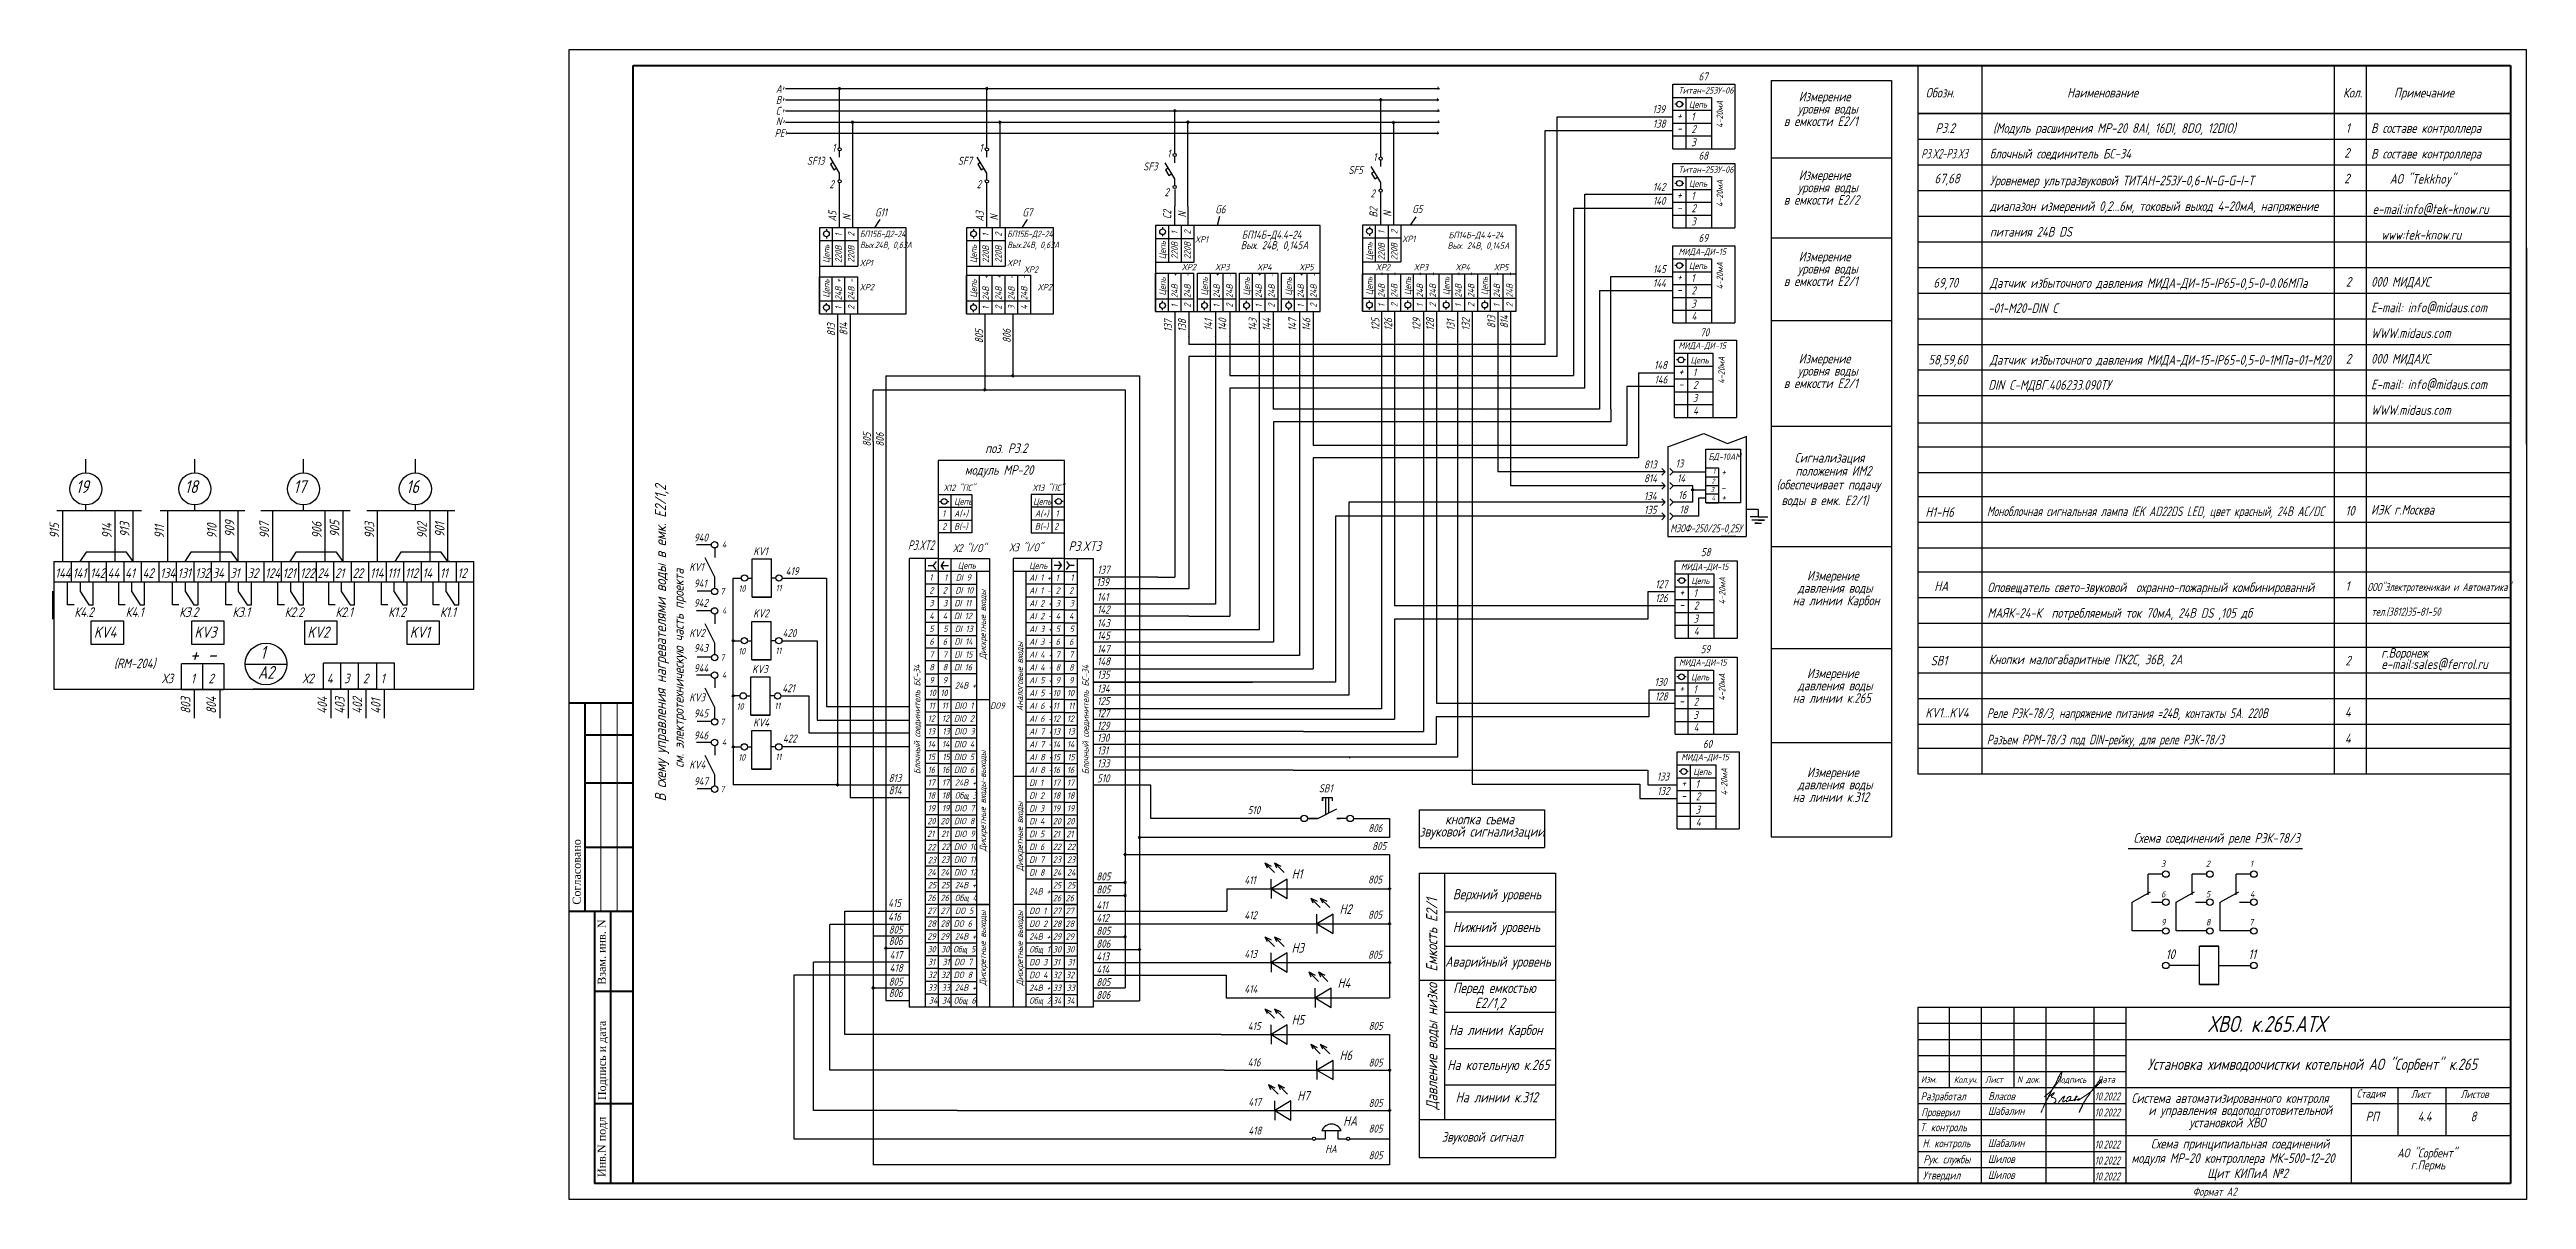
# Model space of a CAD drawing. Header units: millimetres. Extents: x -184 to 738, y -2285 to 264.
# Drawn here: x -184 to 590, y -94 to 264 of the extents above; entities outside this region: 3.
import ezdxf

# ---------------------------------------------------------------- set-up
doc = ezdxf.new("R2010")
doc.units = ezdxf.units.MM
doc.linetypes.add('HIDDEN', pattern=[0.375, 0.25, -0.125])
doc.layers.add('MAIN', color=7, linetype='Continuous', lineweight=50)
doc.layers.add('Текст', color=7, linetype='Continuous', lineweight=50)
doc.layers.add('АСУТП', color=7, linetype='Continuous')
doc.layers.add('проводка', color=184, linetype='Continuous')
doc.styles.add('GOST тип А', font='GOST_A.TTF', dxfattribs={"oblique": 15})
doc.styles.add('ROMANC', font='GOST_A.TTF', dxfattribs={"height": 2.5})
doc.styles.get("Standard").update_dxf_attribs({"font": 'GOST_A.TTF', "oblique": 15})
doc.styles.add('АСУТП', font='GOST_A.TTF', dxfattribs={"oblique": 15})
doc.styles.add('Заголовки', font='TIMES.TTF', dxfattribs={"height": 500})

msp = doc.modelspace()

# ---------------------------------------------------------------- texts
at = {"linetype": 'Continuous', "oblique": 15}
for s, height, style, p in [('А', 2.5, 'ROMANC', (43.17, 250.93)), ('В', 2.5, 'ROMANC', (43.17, 247.44)), ('Цепь', 2, 'GOST тип А', (328.22, 246.34)), ('N', 2.5, 'ROMANC', (43.17, 240.83)), ('С', 2.5, 'ROMANC', (43.17, 244.07)), ('+', 2.7, 'GOST тип А', (324.49, 242.54)), ('-', 2.7, 'GOST тип А', (324.49, 238.54)), ('РЕ', 2.5, 'ROMANC', (42.76, 237.13)), ('Уровнемер ультразвуковой ТИТАН-253У-0,6-N-G-G-I-T', 3, 'GOST тип А', (422.17, 222.07)), ('+', 2.7, 'GOST тип А', (324.49, 217.83)), ('Цепь', 2, 'GOST тип А', (328.22, 221.62)), ('диапазон измерений 0,2...6м, токовый выход 4-20мА, напряжение', 3, 'GOST тип А', (422.17, 214.07)), ('-', 2.7, 'GOST тип А', (324.49, 213.83)), ('питания 24В DS', 3, 'GOST тип А', (422.17, 206.07)), ('+', 2.7, 'GOST тип А', (324.49, 192.16)), ('Цепь', 2, 'GOST тип А', (328.22, 195.96)), ('-', 2.7, 'GOST тип А', (324.49, 188.16)), ('Датчик избыточного давления МИДА-ДИ-15-IP65-0,5-0-0.06МПа', 3, 'GOST тип А', (422.17, 190.07)), ('+', 2.7, 'GOST тип А', (324.99, 162.69)), ('Цепь', 2, 'GOST тип А', (328.72, 166.48)), ('Датчик избыточного давления МИДА-ДИ-15-IP65-0,5-0-1MПа-01-М20', 3, 'GOST тип А', (422.17, 166.07)), ('-', 2.7, 'GOST тип А', (324.99, 158.69)), ('+', 2.7, 'GOST тип А', (325.23, 93.84)), ('Цепь', 2, 'GOST тип А', (328.96, 97.63)), ('НА', 3, 'АСУТП', (404.82, 95.47)), ('Оповещатель свето-звуковой  охранно-пожарный комбинированнй', 3, 'GOST тип А', (421.41, 95.1)), ('-', 2.7, 'GOST тип А', (325.23, 89.84)), ('МАЯК-24-К  потребляемый ток 70мА, 24В DS ,105 дб', 3, 'GOST тип А', (421.41, 87.1)), ('SB1', 3, 'АСУТП', (403.68, 72.22)), ('+', 2.7, 'GOST тип А', (325.16, 63.8)), ('Цепь', 2, 'GOST тип А', (328.89, 67.59)), ('-', 2.7, 'GOST тип А', (325.16, 59.8)), ('Цепь', 2, 'GOST тип А', (329.59, 38.04)), ('+', 2.7, 'GOST тип А', (325.85, 34.24)), ('-', 2.7, 'GOST тип А', (325.85, 30.24)), ('кнопка съема', 3.2, 'GOST тип А', (252.11, 22.63)), ('звуковой сигнализации', 3.2, 'GOST тип А', (244.14, 18.8)), ('Верхний уровень', 3.2, 'GOST тип А', (254.52, -0.78)), ('Нижний уровень', 3.2, 'GOST тип А', (254.52, -11)), ('Аварийный уровень', 3.2, 'GOST тип А', (252.11, -21.81)), ('Перед емкостью', 3.2, 'GOST тип А', (254.62, -30.01)), ('Е2/1,2', 3.2, 'GOST тип А', (261.38, -34.7)), ('На линии Карбон', 3.2, 'GOST тип А', (253.31, -43.13)), ('На котельную к.265', 3.2, 'GOST тип А', (252.77, -54.05)), ('На линии к.312', 3.2, 'GOST тип А', (255.37, -64.14)), ('Звуковой сигнал', 3, 'GOST тип А', (251.05, -76.43)), ('Щит КИПиА №2', 3, 'GOST тип А', (490.01, -87.78))]:
    msp.add_text(s, height=height, dxfattribs=dict(at, style=style)).set_placement(p)
at = {"color": 7, "linetype": 'Continuous', "oblique": 15}
for s, height, style, p in [('Титан-253У-06', 2, 'GOST тип А', (324.96, 250.71)), ('Измерение', 3, 'GOST тип А', (362.51, 248.29)), ('139', 2.5, 'GOST тип А', (316.83, 244.59)), ('138', 2.5, 'GOST тип А', (316.97, 240.07)), ('в емкости Е2/1', 3, 'GOST тип А', (357.85, 240.57)), ('уровня воды ', 3, 'GOST тип А', (362.2, 244.46)), ('Титан-253У-06', 2, 'GOST тип А', (324.96, 225.99)), ('Измерение', 3, 'GOST тип А', (362.51, 223.74)), ('142', 2.5, 'GOST тип А', (316.97, 220.32)), ('140', 2.5, 'GOST тип А', (316.97, 215.99)), ('в емкости Е2/2', 3, 'GOST тип А', (357.85, 216.01)), ('уровня воды ', 3, 'GOST тип А', (362.2, 219.91)), ('XP1', 2, 'GOST тип А', (173.96, 204.21)), ('БП14Б-Д4.4-24', 2.5, 'GOST тип А', (188.61, 205.42)), ('МИДА-ДИ-15', 2, 'GOST тип А', (324.96, 200.36)), ('Измерение', 3, 'GOST тип А', (362.51, 198.36)), ('XP1', 2, 'GOST тип А', (69.32, 196.83)), ('XP1', 2, 'GOST тип А', (115.3, 196.83)), ('XP2', 2, 'GOST тип А', (120.53, 194.79)), ('XP2', 2, 'GOST тип А', (169.84, 195.56)), ('XP3', 2, 'GOST тип А', (180.26, 195.56)), ('XP4', 2, 'GOST тип А', (193.38, 195.56)), ('XP5', 2, 'GOST тип А', (206.5, 195.56)), ('145', 2.5, 'GOST тип А', (316.97, 194.66)), ('в емкости Е2/1', 3, 'GOST тип А', (357.85, 190.64)), ('уровня воды ', 3, 'GOST тип А', (362.2, 194.53)), ('XP2', 2, 'GOST тип А', (69.3, 189.29)), ('XP2', 2, 'GOST тип А', (124.86, 189.29)), ('144', 2.5, 'GOST тип А', (316.97, 190.33)), ('МИДА-ДИ-15', 2, 'GOST тип А', (324.96, 171.07)), ('148', 2.5, 'GOST тип А', (317.33, 164.73)), ('146', 2.5, 'GOST тип А', (317.47, 160.22)), ('уровня воды ', 3, 'GOST тип А', (362.2, 162.68)), ('Измерение', 3, 'GOST тип А', (362.51, 166.5)), ('в емкости Е2/1', 3, 'GOST тип А', (357.85, 158.78)), ('19', 4, 'ROMANC', (-175.35, 126.04, 124.48)), ('18', 4, 'ROMANC', (-141.35, 126.04, 124.48)), ('17', 4, 'ROMANC', (-107.42, 126.04, 124.48)), ('16', 4, 'ROMANC', (-72.23, 126.04, 124.48)), ('137', 2.5, 'GOST тип А', (143.52, 100.85)), ('МИДА-ДИ-15', 2, 'GOST тип А', (325.69, 102.03)), ('Измерение', 3, 'GOST тип А', (365.08, 98.73)), ('139', 2.5, 'GOST тип А', (143.2, 96.97)), ('141', 2.5, 'GOST тип А', (143.45, 92.34)), ('127', 2.5, 'GOST тип А', (317.71, 96.33)), ('126', 2.5, 'GOST тип А', (317.71, 92)), ('на линии Карбон', 3, 'GOST тип А', (360.6, 91)), ('давления воды ', 3, 'GOST тип А', (362.2, 94.9)), ('142', 2.5, 'GOST тип А', (143.45, 88.41)), ('143', 2.5, 'GOST тип А', (143.45, 84.19)), ('145', 2.5, 'GOST тип А', (143.45, 80.3)), ('147', 2.5, 'GOST тип А', (143.45, 76.14)), ('148', 2.5, 'GOST тип А', (143.45, 72.25)), ('135', 2.5, 'GOST тип А', (143.45, 68.11)), ('МИДА-ДИ-15', 2, 'GOST тип А', (325.13, 72.18)), ('Измерение', 3, 'GOST тип А', (365.08, 68.28)), ('134', 2.5, 'GOST тип А', (143.45, 63.76)), ('125', 2.5, 'GOST тип А', (143.45, 59.84)), ('130', 2.5, 'GOST тип А', (317.5, 65.84)), ('128', 2.5, 'GOST тип А', (317.64, 61.33)), ('на линии к.265', 3, 'GOST тип А', (360.6, 60.56)), ('давления воды ', 3, 'GOST тип А', (362.2, 64.45)), ('127', 2.5, 'GOST тип А', (143.45, 56.07)), ('129', 2.5, 'GOST тип А', (143.45, 52.18)), ('4', 3, 'ROMANC', (533.01, 56.16)), ('130', 2.5, 'GOST тип А', (143.45, 48.41)), ('131', 2.5, 'GOST тип А', (143.45, 44.43)), ('4', 3, 'ROMANC', (533.01, 47.91)), ('133', 2.5, 'GOST тип А', (143.45, 40.43)), ('133', 2.5, 'GOST тип А', (318.19, 36.29)), ('МИДА-ДИ-15', 2, 'GOST тип А', (325.82, 42.63)), ('Измерение', 3, 'GOST тип А', (365.08, 37.36)), ('510', 2.5, 'GOST тип А', (143.45, 35.75)), ('SB1', 2.5, 'GOST тип А', (212.66, 32.62)), ('132', 2.5, 'GOST тип А', (318.33, 31.77)), ('на линии к.312', 3, 'GOST тип А', (360.6, 29.64)), ('давления воды ', 3, 'GOST тип А', (362.2, 33.53)), ('510', 2.5, 'GOST тип А', (190.46, 25.83)), ('Н1', 3, 'GOST тип А', (204.17, 5.63)), ('416', 2.5, 'GOST тип А', (78.2, -7.48)), ('415', 2.5, 'GOST тип А', (78.23, -3.16)), ('Н2', 3, 'GOST тип А', (219.13, -5.33)), ('Н3', 3, 'GOST тип А', (204.17, -17.42)), ('417', 2.5, 'GOST тип А', (78.69, -19.42)), ('418', 2.5, 'GOST тип А', (78.69, -23.41)), ('Н4', 3, 'GOST тип А', (218.52, -28.4)), ('Н5', 3, 'GOST тип А', (204.17, -39.86)), ('415', 2.5, 'GOST тип А', (190.48, -41.6)), ('416', 2.5, 'GOST тип А', (190.48, -52.89)), ('Н6', 3, 'GOST тип А', (219.13, -50.94)), ('Н7', 3, 'GOST тип А', (205.93, -63.56)), ('Стадия', 2.5, 'GOST тип А', (536.67, -62.63)), ('Лист', 2.5, 'GOST тип А', (553.61, -62.82)), ('Листов ', 2.5, 'GOST тип А', (569.12, -62.82)), ('417', 2.5, 'GOST тип А', (190.67, -65.28)), ('НА', 3, 'GOST тип А', (220.27, -71.43)), ('418', 2.5, 'GOST тип А', (190.67, -74.19)), ('HA', 2.5, 'GOST тип А', (214.67, -79.97)), ('АО "Сорбент"', 2.8, 'GOST тип А', (549.32, -81.33))]:
    msp.add_text(s, height=height, dxfattribs=dict(at, style=style)).set_placement(p)
at = {"color": 7, "linetype": 'Continuous', "style": 'GOST тип А', "oblique": 15}
for s, height, p in [('4-20мА', 2, (338.87, 239.98)), ('4-20мА', 2, (338.87, 215.27)), ('C2', 2.5, (166.59, 211.49)), ('4-20мА', 2, (338.87, 189.6)), ('137', 2.5, (166.86, 176.3)), ('138', 2.5, (171.24, 176.3)), ('141', 2.5, (179.47, 176.76)), ('140', 2.5, (183.85, 176.58)), ('143', 2.5, (193.26, 176.58)), ('144', 2.5, (197.63, 176.58)), ('147', 2.5, (205.69, 176.58)), ('146', 2.5, (210.06, 176.58)), ('4-20мА', 2, (339.37, 160.13)), ('4-20мА', 2, (339.61, 91.28)), ('4-20мА', 2, (339.54, 61.24)), ('4-20мА', 2, (340.23, 31.68))]:
    msp.add_text(s, height=height, rotation=90, dxfattribs=at).set_placement(p)
at = {"style": 'GOST тип А', "oblique": 15}
msp.add_text('АО "Тekkhoy"', height=3, dxfattribs=at).set_placement((547.02, 222.59))
at = {"color": 7, "linetype": 'Continuous', "oblique": 15}
for s, p in [('А5', (62.08, 210.75)), ('N', (66.56, 211.13)), ('А3', (108.06, 210.75)), ('N', (112.54, 211.13)), ('B2', (231, 212.03)), ('N', (235.32, 212.26))]:
    msp.add_text(s, height=2.5, rotation=90, dxfattribs=at).set_placement(p)
at = {"linetype": 'Continuous', "style": 'GOST тип А', "oblique": 15}
for s, height, p in [('Цепь', 2, (59.9, 197.82)), ('1', 2, (63.7, 206.09)), ('220В', 2, (63.7, 197.89)), ('2', 2, (67.7, 206.09)), ('220В', 2, (67.7, 197.89)), ('Цепь', 2, (105.88, 197.82)), ('220В', 2, (109.68, 197.89)), ('1', 2, (109.68, 206.09)), ('220В', 2, (113.68, 197.89)), ('2', 2, (113.68, 206.09)), ('Цепь', 2, (164.87, 198.99)), ('1', 2, (168.66, 206.76)), ('220В', 2, (168.66, 199.05)), ('2', 2, (172.66, 206.76)), ('220В', 2, (172.66, 199.05)), ('24В  +', 2, (168.66, 186.91)), ('24В  -', 2, (172.66, 186.91)), ('24В  +', 2, (181.79, 186.91)), ('24В  -', 2, (185.79, 186.91)), ('24В  +', 2, (194.91, 186.91)), ('24В  -', 2, (198.91, 186.91)), ('24В  +', 2, (208.03, 186.91)), ('24В  -', 2, (212.03, 186.91)), ('Цепь', 2, (59.9, 186.99)), ('24В +', 2, (63.7, 186.24)), ('24В -', 2, (67.7, 186.24)), ('Цепь', 2, (105.88, 186.99)), ('24В  +', 2, (109.68, 186.24)), ('24В  +', 2, (113.68, 186.24)), ('24В  -', 2, (117.68, 186.24)), ('24В  -', 2, (121.68, 186.24)), ('Цепь', 2, (164.87, 187.66)), ('Цепь', 2, (177.99, 187.66)), ('Цепь', 2, (191.11, 187.66)), ('Цепь', 2, (204.24, 187.66)), ('1', 2, (63.7, 183.26)), ('2', 2, (67.7, 183.26)), ('1', 2, (109.68, 183.26)), ('2', 2, (113.68, 183.26)), ('3', 2, (117.68, 183.26)), ('4', 2, (121.68, 183.26)), ('1', 2, (168.66, 183.92)), ('2', 2, (172.66, 183.92)), ('1', 2, (181.79, 183.92)), ('2', 2, (185.79, 183.92)), ('1', 2, (194.91, 183.92)), ('2', 2, (198.91, 183.92)), ('1', 2, (208.03, 183.92)), ('2', 2, (212.03, 183.92)), ('Емкость Е2/1', 3.5, (249.69, -23.32)), ('Давление воды низко', 3.5, (249.69, -66.39))]:
    msp.add_text(s, height=height, rotation=90, dxfattribs=at).set_placement(p)
at = {"color": 7, "linetype": 'Continuous', "style": 'GOST тип А', "oblique": 15, "width": 0.9}
for s, height, p in [('БП15Б-Д2-24', 2, (69.39, 205.89)), ('БП15Б-Д2-24', 2, (115.37, 205.89)), ('Моноблочная сигнальная лампа IEK AD22DS LED, цвет красный, 24В АС/DC', 3, (421.23, 118.83)), ('Реле РЭК-78/3, напряжение питания =24В, контакты 5А. 220В', 3, (421.23, 55.83)), ('Разъем РРМ-78/3 под DIN-рейку, для реле РЭК-78/3 ', 3, (421.23, 47.58))]:
    msp.add_text(s, height=height, dxfattribs=at).set_placement(p)
at = {"linetype": 'Continuous', "oblique": 15}
for s, p in [('Цепь', (229.44, 198.63)), ('1', (233.23, 206.9)), ('220В', (233.23, 198.7)), ('2', (237.23, 206.9)), ('220В', (237.23, 198.7)), ('24В  +', (233.23, 187.06)), ('24В  -', (237.23, 187.06)), ('24В  +', (245.23, 187.06)), ('24В  -', (249.23, 187.06)), ('24В  +', (257.23, 187.06)), ('24В  -', (261.23, 187.06)), ('24В  +', (269.23, 187.06)), ('24В  -', (273.23, 187.06)), ('Цепь', (229.44, 187.8)), ('Цепь', (241.44, 187.8)), ('Цепь', (253.44, 187.8)), ('Цепь', (265.44, 187.8)), ('1', (233.23, 184.07)), ('2', (237.23, 184.07)), ('1', (245.23, 184.07)), ('2', (249.23, 184.07)), ('1', (257.23, 184.07)), ('2', (261.23, 184.07)), ('1', (269.23, 184.07)), ('2', (273.23, 184.07))]:
    msp.add_text(s, height=2, rotation=90, dxfattribs=at).set_placement(p)
at = {"color": 7, "linetype": 'Continuous', "oblique": 15}
for s, height, p in [('XP1', 2, (238.69, 204.36)), ('БП14Б-Д4.4-24', 2, (253.18, 205.56)), ('XP2', 2, (230.41, 195.5)), ('XP3', 2, (242.27, 195.5)), ('XP4', 2, (255.28, 195.5)), ('XP5', 2, (267.28, 195.5)), ('813', 2.5, (314.18, 133.7)), ('814', 2.5, (314.21, 129.39)), ('13', 2.5, (324.05, 134.01)), ('14', 2.5, (324.51, 129.39)), ('БД-10АМ', 2, (334.34, 136.39)), ('1', 1.5, (335.69, 132.01)), ('+', 2.5, (338.33, 131.39)), ('Сигнализация', 3, (361.21, 135.55)), ('положения ИМ2', 3, (361.48, 131.44)), ('134', 2.5, (314.18, 123.87)), ('16', 2.5, (324.91, 124.2)), ('3', 1.5, (335.05, 126.39)), ('2', 1.5, (335.3, 129.01)), ('4', 1.5, (335.3, 123.76)), ('-', 2.5, (338.18, 126.51)), ('+', 2.5, (338.33, 123.51)), ('(обеспечивает подачу ', 3, (355.56, 127.16)), (' воды в емк. Е2/1)', 3, (355.56, 122.26)), ('135', 2.5, (314.21, 119.56)), ('18', 2.5, (325.28, 119.64)), ('KV1', 2.5, (36.14, 106.62)), ('KV1', 2.5, (16.15, 101.72)), ('10', 2, (31.48, 95.22)), ('11', 2, (43.09, 95.38)), ('KV2', 2.5, (36.08, 87.22)), ('1', 4, (-117.75, 74.29)), ('KV2', 2.5, (16.15, 81.07)), ('10', 2, (31.41, 75.66)), ('11', 2, (43.02, 75.82)), ('А2', 4, (-118.54, 68.08)), ('KV3', 2.5, (35.74, 69.82)), ('KV3', 2.5, (16.15, 61.01)), ('10', 2, (30.89, 58.42)), ('KV4', 2.5, (36.08, 53.16)), ('11', 2, (42.68, 58.58)), ('KV4', 2.5, (16.15, 40)), ('10', 2, (31.41, 42.52)), ('11', 2, (43.02, 42.68)), ('ХВО. к.265.АТХ', 5, (490.29, -42.17)), ('Установка химводоочистки котельной АО "Сорбент" к.265', 3.5, (471.36, -54)), ('Система автоматизированного контроля', 3, (466.36, -64.31)), ('и управления водоподготовительной', 3, (471.69, -68.08)), ('установкой ХВО', 3, (484.45, -71.95)), ('Формат A2', 2.5, (485.53, -93.26))]:
    msp.add_text(s, height=height, dxfattribs=at).set_placement(p)
at = {"color": 7, "oblique": 15}
for s, p in [('915', (-180.58, 111.81, 124.48)), ('914', (-164.18, 111.81, 124.48)), ('913', (-158.63, 112.24, 124.48)), ('911', (-147.82, 111.81, 124.48)), ('910', (-131.42, 111.81, 124.48)), ('909', (-125.87, 112.24, 124.48)), ('907', (-115.04, 111.81, 124.48)), ('906', (-98.64, 111.81, 124.48)), ('905', (-93.09, 112.24, 124.48)), ('903', (-82.22, 111.81)), ('902', (-65.82, 111.81)), ('901', (-60.27, 112.24)), ('803', (-139.6, 57.14)), ('804', (-131.6, 57.14)), ('404', (-96.94, 57.14)), ('403', (-91.47, 57.14)), ('402', (-86, 57.14)), ('401', (-80.22, 57.14))]:
    msp.add_text(s, height=3, rotation=90, dxfattribs=at).set_placement(p)
at = {"color": 7, "linetype": 'Continuous', "oblique": 15, "width": 0.8}
msp.add_text('МЭОФ-250/25-0,25У', height=2.5, dxfattribs=at).set_placement((322.37, 113.79))
at = {"linetype": 'Continuous', "lineweight": -3, "oblique": 15}
for s, p in [('940', (17.55, 110.89)), ('419', (46.23, 100.4)), ('941', (17.55, 96.57)), ('942', (17.55, 90.51)), ('943', (17.55, 76.39)), ('420', (45.26, 81.07)), ('944', (17.55, 70.13)), ('421', (45.16, 63.87)), ('945', (17.55, 56.01)), ('946', (17.55, 49.15)), ('422', (45.37, 48.17)), ('947', (17.55, 34.82))]:
    msp.add_text(s, height=2.5, dxfattribs=at).set_placement(p)
at = {"linetype": 'Continuous', "oblique": 15}
for s, height, p in [('4', 2, (26.31, 109)), ('7', 2, (25.79, 94.36)), ('4', 2, (26.31, 88.35)), ('7', 2, (25.79, 73.71)), ('4', 2, (26.31, 68.29)), ('7', 2, (25.79, 53.65)), ('4', 2, (26.31, 47.28)), ('7', 2, (25.79, 32.64)), ('Схема соединений реле РЭК-78/3', 3, (467.02, 16.88)), ('3', 2, (475.61, 9.35)), ('2', 2, (489.61, 9.35)), ('1', 2, (503.36, 9.35)), ('6', 2, (475.61, -0.15)), ('5', 2, (489.61, -0.15)), ('4', 2, (503.36, -0.15)), ('9', 2, (475.61, -8.9)), ('8', 2, (489.61, -8.9)), ('7', 2, (503.11, -8.9)), ('10', 3, (477.06, -19.4)), ('11', 3, (502.86, -19.4))]:
    msp.add_text(s, height=height, dxfattribs=at).set_placement(p)
at = {"color": 7, "oblique": 15}
for s, p in [('144', (-181.83, 99.56)), ('141', (-176.37, 99.56)), ('142', (-170.91, 99.56)), ('44', (-165.45, 99.56)), ('41', (-159.99, 99.56)), ('42', (-154.53, 99.56)), ('134', (-149.07, 99.56)), ('131', (-143.6, 99.56)), ('132', (-138.14, 99.56)), ('34', (-132.68, 99.56)), ('31', (-127.22, 99.56)), ('32', (-121.76, 99.56)), ('124', (-116.3, 99.56)), ('121', (-110.84, 99.56)), ('122', (-105.38, 99.56)), ('24', (-99.92, 99.56)), ('21', (-94.46, 99.56)), ('22', (-89, 99.56)), ('114', (-83.54, 99.56)), ('111', (-78.08, 99.56)), ('112', (-72.62, 99.56)), ('14', (-67.16, 99.56)), ('11', (-61.7, 99.56)), ('12', (-56.24, 99.56)), ('К4.2', (-175.85, 87.37)), ('К4.1', (-159.84, 87.37)), ('К3.2', (-143.09, 87.37)), ('К3.1', (-126.49, 87.37)), ('К2.2', (-110.18, 87.37)), ('К2.1', (-94.32, 87.37)), ('К1.2', (-77.86, 87.37)), ('К1.1', (-61.7, 87.37)), ('Х3', (-148.56, 66.66)), ('1', (-139.44, 66.66)), ('2', (-133.97, 66.66)), ('Х2', (-104.65, 66.66)), ('4', (-97, 66.66)), ('3', (-91.65, 66.66)), ('2', (-85.72, 66.66)), ('1', (-80.19, 66.66))]:
    msp.add_text(s, height=3, dxfattribs=at).set_placement(p)
at = {"color": 7, "linetype": 'Continuous', "lineweight": 0, "oblique": 15}
for s, height, p in [('KV4', 3.5, (-169.73, 80.86)), ('KV3', 3.5, (-138.34, 80.86)), ('KV2', 3.5, (-103.08, 80.86)), ('KV1', 3.5, (-71.12, 80.86)), ('(RM-204)', 3, (-163.44, 71.37)), ('+', 5, (-139.84, 73.18)), ('-', 5, (-134.27, 73.18))]:
    msp.add_text(s, height=height, dxfattribs=at).set_placement(p)
at = {"color": 7, "linetype": 'Continuous', "lineweight": -3, "style": 'GOST тип А', "oblique": 15}
for s, p in [('806', (228.13, 20.2)), ('805', (229.34, 14.59)), ('411', (189.42, 4)), ('805', (228.05, 4.16)), ('412', (189.42, -6.97)), ('805', (228.05, -6.83)), ('413', (189.42, -19.06)), ('805', (228.05, -19.3)), ('414', (189.42, -30.04))]:
    msp.add_text(s, height=2.5, dxfattribs=at).set_placement(p)
at = {"color": 0, "linetype": 'Continuous', "oblique": 15}
for s, height, style, p in [('Разработал', 2.5, 'GOST тип А', (400.58, -63.5)), ('Изм.', 2, 'GOST тип А', (400.67, -57.97)), ('Власов', 2.5, 'GOST тип А', (421.67, -63.45)), ('N док.', 2, 'GOST тип А', (430.67, -57.97)), ('Дата', 2, 'GOST тип А', (455.67, -57.97)), ('Проверил', 2.5, 'GOST тип А', (400.74, -68.47)), ('Шабалин', 2.5, 'GOST тип А', (421.57, -68.06)), ('Т. контроль', 2.5, 'GOST тип А', (400.43, -73.16)), ('Н. контроль', 2.5, 'GOST тип А', (401.15, -78.16)), ('Шабалин', 2.5, 'GOST тип А', (421.57, -78.06)), ('Рук. службы', 2.5, 'GOST тип А', (401.43, -83.16)), ('Шилов', 2.5, 'АСУТП', (421.57, -83.04)), ('г.Пермь', 2.8, 'GOST тип А', (553.56, -85.09)), ('Утвердил', 2.5, 'GOST тип А', (401.23, -88.16)), ('Шилов', 2.5, 'GOST тип А', (421.57, -88.01))]:
    msp.add_text(s, height=height, dxfattribs=dict(at, style=style)).set_placement(p)
at = {"color": 7, "style": 'GOST тип А', "oblique": 15}
for s, p in [('Кол.уч.', (410.92, -58.06)), ('Лист', (420.68, -58.06)), ('Подпись', (442.67, -58.06))]:
    msp.add_text(s, height=2, dxfattribs=at).set_placement(p)
at = {"color": 0, "linetype": 'Continuous', "style": 'АСУТП', "oblique": 15, "width": 0.9}
for p in [(454.89, -63.54), (454.89, -68.54), (454.89, -78.54), (454.89, -83.54), (454.89, -88.51)]:
    msp.add_text('10.2022', height=2.5, dxfattribs=at).set_placement(p)
at = {"layer": 'MAIN', "color": 7, "linetype": 'Continuous', "lineweight": -3, "oblique": 15}
for s, height, style, p in [('67', 2.5, 'GOST тип А', (331.22, 254.8)), ('2', 2.5, 'GOST тип А', (329.02, 238.39)), ('1', 2.5, 'GOST тип А', (328.93, 242.27)), ('1', 2.5, 'GOST тип А', (165.31, 230.76)), ('3', 2.5, 'GOST тип А', (328.93, 234.27)), ('68', 2.5, 'GOST тип А', (331.22, 230.08)), ('SF3', 2.5, 'GOST тип А', (157.86, 226.71)), ('2', 2.5, 'GOST тип А', (164.48, 218.68)), ('1', 2.5, 'GOST тип А', (328.93, 217.55)), ('e-mail:info@tek-know.ru', 3, 'GOST тип А', (541.62, 213.13)), ('G6', 2.5, 'GOST тип А', (180.35, 213.34)), ('3', 2.5, 'GOST тип А', (328.93, 209.55)), ('2', 2.5, 'GOST тип А', (329.02, 213.67)), ('Вых. 24В, 0,145А', 2.5, 'GOST тип А', (188.29, 202.14)), ('69', 2.5, 'GOST тип А', (331.22, 204.42)), ('www:tek-know.ru', 3, 'GOST тип А', (544.35, 205.13)), ('1', 2.5, 'GOST тип А', (328.93, 191.89)), ('3', 2.5, 'GOST тип А', (328.93, 183.89)), ('2', 2.5, 'GOST тип А', (329.02, 188.01)), ('4', 2.5, 'GOST тип А', (329.02, 180.01)), ('70', 2.5, 'GOST тип А', (331.72, 174.94)), ('1', 2.5, 'GOST тип А', (329.43, 162.41)), ('3', 2.5, 'GOST тип А', (329.43, 154.42)), ('2', 2.5, 'GOST тип А', (329.52, 158.53)), ('4', 2.5, 'GOST тип А', (329.52, 150.54)), ('Н1-Н6', 3, 'GOST тип А', (402.04, 118.59)), ('58', 2.5, 'GOST тип А', (331.96, 106.33)), ('1', 2.5, 'GOST тип А', (329.66, 93.56)), ('3', 2.5, 'GOST тип А', (329.66, 85.56)), ('2', 2.5, 'GOST тип А', (329.75, 89.68)), ('4', 2.5, 'GOST тип А', (329.75, 81.69)), ('59', 2.5, 'GOST тип А', (331.89, 76.05)), ('г.Воронеж', 3, 'GOST тип А', (544.35, 74.64)), ('Кнопки малогабаритные ПК2С, 36В, 2А', 3, 'GOST тип А', (421.8, 72.61)), ('e-mail:sales@ferrol.ru', 3, 'GOST тип А', (544.35, 71.13)), ('2', 2.5, 'GOST тип А', (329.69, 59.64)), ('1', 2.5, 'GOST тип А', (329.6, 63.52)), ('3', 2.5, 'GOST тип А', (329.6, 55.53)), ('4', 2.5, 'GOST тип А', (329.69, 51.65)), ('KV1...KV4', 3, 'ROMANC', (402.04, 55.97)), ('60', 2.5, 'GOST тип А', (332.59, 46.5)), ('2', 2.5, 'GOST тип А', (330.38, 30.09)), ('1', 2.5, 'GOST тип А', (330.29, 33.97)), ('3', 2.5, 'GOST тип А', (330.29, 25.97)), ('4', 2.5, 'GOST тип А', (330.38, 22.09)), ('805', 2.5, 'GOST тип А', (228.21, -41.52)), ('805', 2.5, 'GOST тип А', (228.21, -52.97)), ('805', 2.5, 'GOST тип А', (228.21, -65.58)), ('805', 2.5, 'GOST тип А', (228.21, -73.57)), ('Схема принципиальная соединений  ', 3, 'GOST тип А', (472.44, -78.53)), ('805', 2.5, 'GOST тип А', (228.21, -81.9)), ('модуля МР-20 контроллера МК-500-12-20', 3, 'GOST тип А', (466.38, -83.03))]:
    msp.add_text(s, height=height, dxfattribs=dict(at, style=style)).set_placement(p)
for s, p in [('~', (46.95, 251.33)), ('~', (46.95, 247.84)), ('~', (250.98, 247.78)), ('~', (251.16, 251.39)), ('~', (46.95, 244.35)), ('~', (47.06, 240.92)), ('~', (251.16, 244.41)), ('~', (251.24, 240.92)), ('~', (47.77, 237.35)), ('~', (251.03, 237.35)), ('813', (61.68, 175)), ('814', (65.55, 175.22)), ('125', (231.58, 176.74)), ('126', (235.58, 176.74)), ('129', (244.41, 176.74)), ('128', (248.66, 176.74)), ('131', (255.07, 176.74)), ('132', (259.81, 176.74)), ('813', (267.78, 177.42)), ('814', (271.8, 177.42)), ('805', (107.83, 172.75)), ('806', (116.5, 172.88))]:
    msp.add_text(s, height=2.5, rotation=90, dxfattribs=at).set_placement(p)
for s, height, p in [('1', 2.5, (60.72, 232.53)), ('1', 2.5, (106.69, 232.53)), ('1', 2.5, (229.63, 229.64)), ('SF13', 2.5, (52.86, 228.48)), ('SF7', 2.5, (99.97, 228.48)), ('SF5', 2.5, (221.9, 225.59)), ('2', 2.5, (59.89, 221.18)), ('2', 2.5, (105.87, 221.18)), ('2', 2.5, (228.8, 218.3)), ('G11', 2.5, (74.15, 212.38)), ('G7', 2.5, (120.13, 212.38)), ('G5', 2.5, (241.84, 213.41)), ('Вых. 24В, 0,145А', 2, (252.86, 202.28))]:
    msp.add_text(s, height=height, dxfattribs=at).set_placement(p)
at = {"layer": 'MAIN', "color": 7, "linetype": 'Continuous', "lineweight": 50, "style": 'GOST тип А', "oblique": 15}
msp.add_text('N', height=2.5, rotation=90, dxfattribs=at).set_placement((171.21, 212.04))
at = {"layer": 'MAIN', "color": 7, "linetype": 'Continuous', "lineweight": -3, "style": 'GOST тип А', "oblique": 15}
for s, height, width, p in [('Вых.24В, 0,63А', 2, 0.9, (69.44, 202.48)), ('Вых.24В, 0,63А', 2, 0.9, (115.42, 202.48)), ('ООО"Электротехникаи и Автоматика"', 2.5, 0.9, (540.03, 95.45)), ('  тел.(3812)35-81-50', 2.5, 0.95, (538.89, 87.75))]:
    msp.add_text(s, height=height, dxfattribs=dict(at, width=width)).set_placement(p)
for s, p in [('805', (72.83, 140.51)), ('806', (76.89, 140.51))]:
    msp.add_text(s, height=2.5, rotation=90, dxfattribs=at).set_placement(p)
at = {"layer": 'АСУТП', "linetype": 'Continuous', "style": 'АСУТП', "oblique": 15}
for s, height, p in [('Обозн.', 3, (402.14, 249.48)), ('Наименование', 3, (446.29, 249.48)), ('Кол.', 3, (532.42, 249.48)), ('Примечание', 3, (548.35, 249.48)), ('Р3.2', 3, (405.17, 238.44)), ('(Модуль расширения МР-20 8AI, 16DI, 8DO, 12DIO)', 3, (423.17, 238.44)), ('1', 3, (533.3, 238.44)), ('В составе контроллера', 3, (541.17, 238.44)), ('блочный соединитель БС-34', 3, (422.17, 230.44)), ('2', 3, (532.8, 230.69)), ('В составе контроллера', 3, (541.17, 230.44)), ('67,68', 3, (404.89, 222.7)), ('2', 3, (532.8, 222.69)), ('2', 3, (533.3, 190.44)), ('000 МИДАУС', 3, (541.17, 190.44)), ('69,70', 3, (404.52, 190.15)), ('Е-mail: info@midaus.com', 3, (541.17, 182.44)), ('WWW.midaus.com', 3, (541.17, 174.44)), ('58,59,60', 3, (402.97, 166.15)), ('2', 3, (533.3, 166.44)), ('000 МИДАУС', 3, (541.17, 166.44)), ('Е-mail: info@midaus.com', 3, (541.17, 158.44)), ('WWW.midaus.com', 3, (541.17, 150.44)), (' поз. Р3.2', 3, (106.98, 138.52)), ('модуль МР-20', 3, (102.15, 131.72)), ('Х12 "ПС"', 2, (95.58, 126.68)), ('Цепь', 2, (98.81, 122.44)), ('Х13 "ПС"', 2, (123.3, 126.68)), ('Цепь', 2, (123.5, 122.44)), ('2', 2, (95.08, 114.65)), ('1', 2, (95.08, 118.65)), ('A(+)', 2, (98.82, 118.65)), ('B(-)', 2, (98.82, 114.65)), ('A(+)', 2, (124.04, 118.65)), ('B(-)', 2, (124.03, 114.65)), ('2', 2, (130.05, 114.65)), ('1', 2, (130.49, 118.65)), ('10', 3, (533.17, 119)), ('ИЭК г.Москва', 3, (541.17, 119.32)), ('Х2 "I/O"', 2.5, (98.51, 107.59)), ('Х3 "I/O"', 2.5, (116.06, 107.83)), ('1', 2, (91.08, 98.67)), ('1', 2, (95.7, 98.67)), ('DI 9', 2, (99.32, 98.67)), ('Цепь', 2, (99.96, 102.46)), ('AI 1 +', 2, (122.25, 98.62)), ('Цепь', 2, (122.26, 102.41)), ('1', 2, (130.52, 98.62)), ('1', 2, (135.14, 98.62)), ('2', 2, (91.08, 94.67)), ('2', 2, (95.26, 94.67)), ('DI 10', 2, (99.19, 94.67)), ('AI 1 -', 2, (122.25, 94.62)), ('2', 2, (130.52, 94.62)), ('2', 2, (134.7, 94.62)), ('1', 3, (533.17, 95.47)), ('3', 2, (91.08, 90.67)), ('4', 2, (91.08, 86.67)), ('4', 2, (95.27, 86.67)), ('3', 2, (95.41, 90.67)), ('DI 12', 2, (98.76, 86.67)), ('DI 11', 2, (98.89, 90.67)), ('AI 2 +', 2, (122.25, 90.62)), ('AI 2 -', 2, (122.25, 86.62)), ('3', 2, (130.52, 90.62)), ('4', 2, (130.52, 86.62)), ('4', 2, (134.71, 86.62)), ('3', 2, (134.86, 90.62)), ('5', 2, (91.08, 82.67)), ('6', 2, (91.08, 78.67)), ('6', 2, (95.27, 78.67)), ('5', 2, (95.41, 82.67)), ('DI 14', 2, (98.9, 78.67)), ('DI 13', 2, (99.04, 82.67)), ('AI 3 +', 2, (122.25, 82.62)), ('AI 3 -', 2, (122.25, 78.62)), ('5', 2, (130.52, 82.62)), ('6', 2, (130.52, 78.62)), ('6', 2, (134.72, 78.62)), ('5', 2, (134.86, 82.62)), ('8', 2, (91.08, 70.67)), ('7', 2, (91.08, 74.67)), ('8', 2, (95.27, 70.67)), ('7', 2, (95.27, 74.67)), ('DI 16', 2, (98.76, 70.67)), ('DI 15', 2, (98.89, 74.67)), ('AI 4 +', 2, (122.25, 74.62)), ('AI 4 -', 2, (122.25, 70.62)), ('8', 2, (130.52, 70.62)), ('7', 2, (130.52, 74.62)), ('8', 2, (134.72, 70.62)), ('7', 2, (134.71, 74.62)), ('2', 3, (533.17, 72.22)), ('10', 2, (90.9, 62.67)), ('9', 2, (91.08, 66.67)), ('10', 2, (94.56, 62.67)), ('9', 2, (95.27, 66.67)), ('24В +', 2, (99.03, 64.99)), ('AI 5 +', 2, (122.25, 66.62)), ('AI 5 -', 2, (122.25, 62.62)), ('10', 2, (129.63, 62.62)), ('9', 2, (130.52, 66.62)), ('10', 2, (134.04, 62.62)), ('9', 2, (134.72, 66.62)), ('12', 2, (90.58, 54.67)), ('11', 2, (90.9, 58.67)), ('11', 2, (94.99, 58.67)), ('12', 2, (95.01, 54.67)), ('DIO 2', 2, (98.76, 54.67)), ('DIO 1', 2, (98.9, 58.67)), ('DO9', 2, (110.06, 58.67)), ('AI 6 +', 2, (122.25, 58.62)), ('AI 6 -', 2, (122.25, 54.62)), ('11', 2, (129.63, 58.62)), ('12', 2, (129.63, 54.62)), ('12', 2, (134.03, 54.62)), ('11', 2, (134.47, 58.62)), ('13', 2, (90.58, 50.67)), ('14', 2, (90.58, 46.67)), ('14', 2, (95.02, 46.67)), ('13', 2, (95.16, 50.67)), ('DIO 4', 2, (98.76, 46.67)), ('DIO 3', 2, (98.9, 50.67)), ('AI 7 +', 2, (122.25, 50.62)), ('AI 7 -', 2, (122.25, 46.62)), ('13', 2, (129.63, 50.62)), ('14', 2, (129.63, 46.62)), ('14', 2, (134.04, 46.62)), ('13', 2, (134.18, 50.62)), ('15', 2, (90.58, 42.67)), ('16', 2, (90.58, 38.67)), ('16', 2, (95.02, 38.67)), ('15', 2, (95.16, 42.67)), ('DIO 5', 2, (98.75, 42.67)), ('DIO 6', 2, (98.76, 38.67)), ('AI 8 +', 2, (122.25, 42.62)), ('AI 8 -', 2, (122.25, 38.62)), ('15', 2, (129.63, 42.62)), ('16', 2, (129.63, 38.62)), ('16', 2, (134.04, 38.62)), ('15', 2, (134.18, 42.62))]:
    msp.add_text(s, height=height, dxfattribs=at).set_placement(p)
at = {"layer": 'АСУТП', "linetype": 'Continuous', "style": 'АСУТП', "oblique": 15, "width": 0.8}
for s, p in [('Р3.X2-Р3.X3', (400.7, 230.44)), ('Р3.XT2', (84.4, 108.27))]:
    msp.add_text(s, height=3, dxfattribs=at).set_placement(p)
at = {"layer": 'АСУТП', "linetype": 'Continuous', "lineweight": -3, "style": 'АСУТП', "oblique": 15}
for s, p in [('-01-М20-DIN C', (421.67, 182.26)), ('DIN C-МДВГ.406233.090ТУ ', (421.67, 158.26))]:
    msp.add_text(s, height=3, dxfattribs=at).set_placement(p)
at = {"layer": 'АСУТП', "linetype": 'Continuous', "style": 'АСУТП', "oblique": 15}
for s, height, p in [('В схему управления нагревателями воды в емк. Е2/1,2 ', 3.5, (8.91, 29.78)), ('см. электротехническую часть проекта', 3.2, (14.41, 40.27)), ('Дискретные входы', 2, (108.79, 74.19)), ('Аналоговые входы', 2, (120.32, 58.01)), ('Блочный соединитель БС-34', 2, (88.25, 38.33)), ('Блочный соединитель БС-34', 2, (140.84, 38.28)), ('Дискретные входы-выходы', 2, (108.79, 14.23))]:
    msp.add_text(s, height=height, rotation=90, dxfattribs=at).set_placement(p)
at = {"layer": 'АСУТП', "color": 7, "linetype": 'Continuous', "style": 'АСУТП', "oblique": 15}
for s, height, p in [('Р3.XT3', 3, (134.55, 107.98)), ('17', 2, (90.58, 34.67)), ('18', 2, (90.58, 30.67)), ('17', 2, (95.02, 34.67)), ('18', 2, (95.02, 30.67)), ('24В +', 2, (99.03, 34.67)), ('Общ 3', 2, (99.03, 30.67)), ('DI 1', 2, (122.25, 34.62)), ('DI 2', 2, (122.25, 30.62)), ('17', 2, (129.63, 34.62)), ('18', 2, (129.63, 30.62)), ('17', 2, (134.04, 34.62)), ('18', 2, (134.04, 30.62)), ('20', 2, (90.47, 22.67)), ('19', 2, (90.58, 26.67)), ('20', 2, (94.59, 22.67)), ('19', 2, (95.02, 26.67)), ('DIO 8', 2, (98.76, 22.67)), ('DIO 7', 2, (98.9, 26.67)), ('DI 3', 2, (122.25, 26.62)), ('DI 4', 2, (122.25, 22.62)), ('20', 2, (129.63, 22.62)), ('19', 2, (129.63, 26.62)), ('20', 2, (133.85, 22.62)), ('19', 2, (134.04, 26.62)), ('21', 2, (90.4, 18.67)), ('22', 2, (90.46, 14.5)), ('21', 2, (94.74, 18.67)), ('22', 2, (94.86, 14.67)), ('DIO 10', 2, (98.76, 14.67)), ('DIO 9', 2, (98.9, 18.67)), ('DI 5', 2, (122.25, 18.62)), ('DI 6', 2, (122.25, 14.62)), ('21', 2, (129.63, 18.62)), ('22', 2, (129.63, 14.62)), ('21', 2, (133.85, 18.62)), ('22', 2, (134.04, 14.62)), ('24', 2, (90.47, 6.67)), ('23', 2, (90.61, 10.5)), ('24', 2, (94.59, 6.67)), ('23', 2, (94.73, 10.67)), ('DIO 11', 2, (98.75, 10.67)), ('DIO 12', 2, (98.76, 6.67)), ('DI 7', 2, (122.25, 10.62)), ('DI 8', 2, (122.25, 6.62)), ('23', 2, (129.63, 10.62)), ('24', 2, (129.63, 6.62)), ('23', 2, (134.04, 10.62)), ('24', 2, (134.04, 6.62)), ('26', 2, (90.46, -1.33)), ('25', 2, (90.61, 2.67)), ('26', 2, (94.58, -1.33)), ('25', 2, (94.73, 2.67)), ('24В +', 2, (99.03, 2.67)), ('Общ 4', 2, (99.03, -1.33)), ('24В +', 2, (122.25, 0.72)), ('25', 2, (129.63, 2.62)), ('26', 2, (129.63, -1.38)), ('26', 2, (133.61, -1.38)), ('25', 2, (134.04, 2.62)), ('27', 2, (90.47, -5.33)), ('28', 2, (90.47, -9.33)), ('27', 2, (94.59, -5.33)), ('28', 2, (94.59, -9.33)), ('DO 6', 2, (98.66, -9.33)), ('DO 5', 2, (99.1, -5.33)), ('DO 1', 2, (122.25, -5.38)), ('DO 2', 2, (122.25, -9.38)), ('27', 2, (129.63, -5.38)), ('28', 2, (129.63, -9.38)), ('27', 2, (133.61, -5.38)), ('28', 2, (133.61, -9.38)), ('29', 2, (90.47, -13.33)), ('30', 2, (90.47, -17.33)), ('29', 2, (94.59, -13.33)), ('30', 2, (94.73, -17.33)), ('Общ 5', 2, (98.54, -17.33)), ('24В +', 2, (99.03, -13.33)), ('24В +', 2, (122.25, -13.38)), ('Общ 1', 2, (122.25, -17.38)), ('29', 2, (129.63, -13.38)), ('30', 2, (129.63, -17.38)), ('29', 2, (133.61, -13.38)), ('30', 2, (133.75, -17.38)), ('31', 2, (90.63, -21.33)), ('31', 2, (95.16, -21.33)), ('DO 7', 2, (98.81, -21.33)), ('DO 3', 2, (122.25, -21.38)), ('31', 2, (129.63, -21.38)), ('31', 2, (134.18, -21.38)), ('32', 2, (90.63, -25.33)), ('33', 2, (90.63, -29.33)), ('32', 2, (94.72, -25.33)), ('33', 2, (94.88, -29.33)), ('DO 8', 2, (98.67, -25.33)), ('24В +', 2, (99.03, -29.33)), ('24В +', 2, (122.25, -29.38)), ('DO 4', 2, (122.25, -25.38)), ('32', 2, (129.63, -25.38)), ('33', 2, (129.63, -29.38)), ('32', 2, (133.74, -25.38)), ('33', 2, (133.9, -29.38)), ('34', 2, (90.9, -33.33)), ('34', 2, (95.02, -33.33)), ('Общ 6', 2, (98.68, -33.33)), ('Общ 2', 2, (122.25, -33.38)), ('34', 2, (129.63, -33.38)), ('34', 2, (133.75, -33.38))]:
    msp.add_text(s, height=height, dxfattribs=at).set_placement(p)
at = {"layer": 'АСУТП', "color": 7, "linetype": 'Continuous', "lineweight": -3, "style": 'АСУТП', "oblique": 15}
for s, p in [('813', (78.38, 35.84)), ('814', (78.38, 32.02)), ('805', (143.22, 5.11)), ('805', (143.22, 1.05)), ('411', (143.22, -3.85)), ('412', (143.22, -7.85)), ('805', (78.38, -11.47)), ('806', (78.38, -15.05)), ('805', (143.22, -11.85)), ('806', (143.22, -15.85)), ('413', (143.22, -19.85)), ('414', (143.22, -23.85)), ('805', (78.38, -27.71)), ('806', (78.38, -31.29)), ('805', (143.22, -27.85)), ('806', (143.22, -31.85))]:
    msp.add_text(s, height=2.5, dxfattribs=at).set_placement(p)
at = {"layer": 'АСУТП', "color": 7, "linetype": 'Continuous', "style": 'АСУТП', "oblique": 15}
for s, p in [('Дискретные входы', (120.32, 8.06)), ('Дискретные выходы', (108.79, -27.67)), ('Дискретные выходы', (120.32, -27.72))]:
    msp.add_text(s, height=2, rotation=90, dxfattribs=at).set_placement(p)
at = {"layer": 'АСУТП', "linetype": 'Continuous', "lineweight": 40, "style": 'Заголовки'}
for s, p in [('Согласовано', (-17.74, -2.44)), ('Взам. инв. N', (-9.94, -27.45)), ('Подпись и дата', (-9.89, -63.45)), ('Инв.N подл', (-9.94, -87.45))]:
    msp.add_text(s, height=2.5, rotation=90, dxfattribs=at).set_placement(p)
at = {"layer": 'Текст', "color": 7, "lineweight": -3, "style": 'GOST тип А', "oblique": 15}
for s, p in [('РП', (539.47, -70.04, 10)), ('4.4', (555.72, -70.04, 10)), ('8', (572.22, -70.04, 10))]:
    msp.add_text(s, height=3, dxfattribs=at).set_placement(p)

# ---------------------------------------------------------------- blocks, each defined once
blk = doc.blocks.new('Власов')
at = {"layer": 'проводка', "lineweight": 18}
for points in [[(-0.58, 2.47), (1.27, 4.07), (2.73, 5.82), (3.82, 7.33), (4.64, 9.02), (4.84, 10.28), (4.04, 8.93), (3.16, 7.2), (1.39, 3.86), (0.52, 2.26), (-1.55, -2.37), (-0.72, -0.35), (0.34, 1.8), (1.73, 3.31), (2.62, 3.78), (2.31, 3.3), (1.91, 2.96), (1.61, 2.44), (2.21, 2.21), (2.85, 1.83), (2.99, 1.4), (2.77, 0.75), (2.36, 0.49), (2.18, 0.43), (2.07, 0.4), (1.98, 0.4)], [(3.73, 0.66), (4.37, 1.39), (4.91, 2.01), (5.22, 2.29), (5.78, 2.66), (5.59, 2.28), (5.16, 1.05), (5.19, 0.9), (5.7, 1.1), (6.25, 1.38), (6.27, 1.2), (6.3, 1.02), (7.02, 1.21), (7.63, 2.13), (7.63, 2.52), (6.76, 2.22), (6.42, 1.7)]]:
    blk.add_spline(points, degree=3, dxfattribs=at)
for points, knots in [([(9.73, 1.6), (9.73, 1.6), (10.28, 1.61), (10.33, 1.73), (10.3, 1.95), (10.1, 1.88), (9.94, 1.44), (9.82, 1.2), (10.65, 1.75), (14.06, 4.01), (14.83, 4.98), (18.2, 8.2), (16.58, 7.61), (15.42, 5.89), (12.84, 2.54), (12.14, 1.35), (11.17, -0.37), (10.2, -2.51), (10.72, -1.41), (10.96, -1), (11.17, -0.6), (11.31, -0.38), (11.4, -0.29)], [5.202172, 5.202172, 5.202172, 5.202172, 5.207482, 5.981017, 6.074049, 6.477149, 7.534813, 8.416864, 10.873297, 16.080912, 19.105162, 21.731982, 23.469351, 25.755203, 29.311429, 34.513333, 38.416271, 38.862024, 39.053994, 43.961574, 49.897464, 51.239132, 51.239132, 51.239132, 51.239132]), ([(7.53, 1.66), (7.5, 1.54), (7.54, 1.28), (8.01, 1.24), (8.83, 1.57), (9.1, 2.08), (9.9, 2.69), (9.43, 2.64), (9.3, 2.52), (9.14, 2.21), (9.04, 1.25), (8.71, 1.13), (8.92, 1.39), (9.3, 1.54), (9.6, 1.6)], [0, 0, 0, 0, 0.614094, 1.118723, 1.807789, 3.045572, 4.744461, 5.191863, 5.576495, 6.389957, 8.441618, 9.345517, 10.182193, 10.758393, 10.758393, 10.758393, 10.758393])]:
    blk.add_open_spline(points, degree=3, knots=knots, dxfattribs=at)

# ---------------------------------------------------------------- hatches: boundary and pattern name
h = msp.add_hatch(color=7)
edge = h.paths.add_edge_path()
edge.add_arc((329.41, 127.01), 0.327, 0, 360)
at = {"lineweight": -3}
h = msp.add_hatch(color=256, dxfattribs=at)
edge = h.paths.add_edge_path()
edge.add_arc((737.34, -2284.6), 0.5, 0, 360)

# ---------------------------------------------------------------- linework, layer by layer
at = {"linetype": 'Continuous'}
for p, q in [((63.08, 233.82), (63.08, 252.28)), ((109.06, 233.82), (109.06, 252.28)), ((232, 230.93), (232, 248.75)), ((67.08, 241.77), (67.08, 208.76)), ((113.06, 241.77), (113.06, 208.76)), ((167.68, 232.05), (167.68, 245.3)), ((236.02, 241.68), (236.02, 209.64)), ((63.08, 208.76), (63.08, 222.82)), ((109.06, 208.76), (109.06, 222.82)), ((232, 209.64), (232, 219.93)), ((167.71, 209.5), (167.71, 215.43)), ((171.8, 215.43), (171.8, 209.5)), ((471.61, 0.6), (471.61, 7.1)), ((476.11, 7.1), (471.61, 7.1)), ((489.86, 7.1), (485.36, 7.1)), ((485.36, 0.6), (485.36, 7.1)), ((499.11, 0.6), (499.11, 7.1)), ((503.61, 7.1), (499.11, 7.1)), ((466.61, -10.65), (466.61, -1.65)), ((472.61, -1.65), (476.11, -1.65)), ((480.36, -10.65), (480.36, -1.65)), ((486.36, -1.65), (489.86, -1.65)), ((494.11, -10.65), (494.11, -1.65)), ((500.11, -1.65), (503.61, -1.65)), ((476.11, -10.65), (466.61, -10.65)), ((489.86, -10.65), (480.36, -10.65)), ((493.61, -15.4), (487.61, -15.4)), ((503.61, -10.65), (494.11, -10.65)), ((487.61, -21.4), (478.36, -21.4)), ((493.61, -21.4), (503.61, -21.4))]:
    msp.add_line(p, q, dxfattribs=at)
at = {"linetype": 'Continuous', "lineweight": 30}
for p, q in [((323.23, 233.49), (323.23, 253.59)), ((323.23, 253.59), (342.57, 253.59)), ((342.57, 253.59), (342.57, 233.49)), ((323.23, 208.78), (323.23, 228.87)), ((323.23, 228.87), (342.57, 228.87)), ((342.57, 228.87), (342.57, 208.78)), ((56.75, 208.83), (56.75, 181.99)), ((83.85, 208.83), (56.75, 208.83)), ((83.85, 181.99), (83.85, 208.83)), ((102.73, 208.83), (102.73, 181.99)), ((129.83, 208.83), (102.73, 208.83)), ((129.83, 181.99), (129.83, 208.83)), ((161.71, 209.5), (161.71, 182.66)), ((213.08, 209.5), (161.71, 209.5)), ((213.08, 182.66), (213.08, 209.5)), ((226.28, 209.64), (226.28, 182.81)), ((274.28, 209.64), (226.28, 209.64)), ((274.28, 182.81), (274.28, 209.64)), ((323.23, 179.11), (323.23, 203.2)), ((323.23, 203.2), (342.57, 203.2)), ((342.57, 203.2), (342.57, 179.11)), ((56.75, 181.99), (83.85, 181.99)), ((102.73, 181.99), (129.83, 181.99)), ((161.71, 182.66), (213.08, 182.66)), ((226.28, 182.81), (274.28, 182.81)), ((323.73, 149.64), (323.73, 173.73)), ((323.73, 173.73), (343.07, 173.73)), ((343.07, 173.73), (343.07, 149.64)), ((323.96, 80.79), (323.96, 104.88)), ((323.96, 104.88), (343.3, 104.88)), ((343.3, 104.88), (343.3, 80.79)), ((323.9, 50.75), (323.9, 74.84)), ((323.9, 74.84), (343.24, 74.84)), ((343.24, 74.84), (343.24, 50.75)), ((324.59, 21.19), (324.59, 45.28)), ((324.59, 45.28), (343.93, 45.28)), ((343.93, 45.28), (343.93, 21.19))]:
    msp.add_line(p, q, dxfattribs=at)
at = {"lineweight": 30, "ltscale": 0.5}
for p, q in [((323.23, 249.49), (335.23, 249.49)), ((327.23, 249.49), (327.23, 233.49)), ((335.23, 249.49), (335.23, 233.49)), ((323.23, 245.49), (335.23, 245.49)), ((323.23, 233.49), (342.57, 233.49)), ((323.23, 224.78), (335.23, 224.78)), ((327.23, 224.78), (327.23, 208.78)), ((335.23, 224.78), (335.23, 208.78)), ((323.23, 220.78), (335.23, 220.78)), ((56.75, 208.83), (56.75, 196.83)), ((60.75, 208.83), (60.75, 196.83)), ((68.75, 208.83), (68.75, 196.83)), ((102.73, 208.83), (102.73, 196.83)), ((106.73, 208.83), (106.73, 196.83)), ((114.73, 208.83), (114.73, 196.83)), ((161.71, 209.5), (161.71, 198.12)), ((165.71, 209.5), (165.71, 198.12)), ((173.71, 209.5), (173.71, 198.12)), ((226.28, 209.64), (226.28, 198.15)), ((230.28, 209.64), (230.28, 198.15)), ((238.28, 209.64), (238.28, 198.15)), ((56.75, 204.83), (68.75, 204.83)), ((102.73, 204.83), (114.73, 204.83)), ((161.71, 205.5), (173.71, 205.5)), ((226.28, 205.64), (238.28, 205.64)), ((323.23, 208.78), (342.57, 208.78)), ((56.75, 196.83), (68.75, 196.83)), ((56.75, 181.99), (56.75, 193.49)), ((56.75, 193.49), (68.75, 193.49)), ((60.75, 181.99), (60.75, 193.49)), ((102.73, 196.83), (114.73, 196.83)), ((102.73, 181.99), (102.73, 193.99)), ((102.73, 193.99), (122.73, 193.99)), ((106.73, 181.99), (106.73, 193.99)), ((122.73, 181.99), (122.73, 193.99)), ((161.71, 198.12), (173.71, 198.12)), ((161.71, 182.66), (161.71, 194.66)), ((161.71, 194.66), (173.71, 194.66)), ((165.71, 182.66), (165.71, 194.66)), ((173.71, 182.66), (173.71, 194.66)), ((174.84, 182.66), (174.84, 194.66)), ((174.84, 194.66), (186.84, 194.66)), ((178.84, 182.66), (178.84, 194.66)), ((186.84, 182.66), (186.84, 194.66)), ((187.96, 182.66), (187.96, 194.66)), ((187.96, 194.66), (199.96, 194.66)), ((191.96, 182.66), (191.96, 194.66)), ((199.96, 182.66), (199.96, 194.66)), ((201.08, 182.66), (201.08, 194.66)), ((201.08, 194.66), (213.08, 194.66)), ((205.08, 182.66), (205.08, 194.66)), ((213.08, 182.66), (213.08, 194.66)), ((226.28, 198.15), (238.28, 198.15)), ((226.28, 182.81), (226.28, 194.47)), ((226.28, 194.47), (238.28, 194.47)), ((230.28, 182.81), (230.28, 194.47)), ((238.28, 182.81), (238.28, 194.47)), ((238.28, 182.81), (238.28, 194.47)), ((238.28, 194.47), (250.28, 194.47)), ((242.28, 182.81), (242.28, 194.47)), ((250.28, 182.81), (250.28, 194.47)), ((250.28, 182.81), (250.28, 194.47)), ((250.28, 194.47), (262.28, 194.47)), ((254.28, 182.81), (254.28, 194.47)), ((262.28, 182.81), (262.28, 194.47)), ((262.28, 182.81), (262.28, 194.47)), ((262.28, 194.47), (274.28, 194.47)), ((266.28, 182.81), (266.28, 194.47)), ((274.28, 182.81), (274.28, 194.47)), ((323.23, 199.11), (335.23, 199.11)), ((323.23, 195.11), (335.23, 195.11)), ((327.23, 199.11), (327.23, 179.11)), ((335.23, 199.11), (335.23, 179.11)), ((56.75, 185.99), (68.75, 185.99)), ((102.73, 185.99), (122.73, 185.99)), ((161.71, 186.66), (173.71, 186.66)), ((174.84, 186.66), (186.84, 186.66)), ((187.96, 186.66), (199.96, 186.66)), ((201.08, 186.66), (213.08, 186.66)), ((226.28, 186.81), (238.28, 186.81)), ((238.28, 186.81), (250.28, 186.81)), ((250.28, 186.81), (262.28, 186.81)), ((262.28, 186.81), (274.28, 186.81)), ((323.23, 179.11), (342.57, 179.11)), ((323.73, 169.64), (335.73, 169.64)), ((323.73, 165.64), (335.73, 165.64)), ((327.73, 169.64), (327.73, 149.64)), ((335.73, 169.64), (335.73, 149.64)), ((323.73, 149.64), (343.07, 149.64)), ((323.96, 100.79), (335.96, 100.79)), ((327.96, 100.79), (327.96, 80.79)), ((335.96, 100.79), (335.96, 80.79)), ((323.96, 96.79), (335.96, 96.79)), ((323.96, 80.79), (343.3, 80.79)), ((323.9, 70.75), (335.9, 70.75)), ((327.9, 70.75), (327.9, 50.75)), ((335.9, 70.75), (335.9, 50.75)), ((323.9, 66.75), (335.9, 66.75)), ((323.9, 50.75), (343.24, 50.75)), ((324.59, 41.19), (336.59, 41.19)), ((328.59, 41.19), (328.59, 21.19)), ((336.59, 41.19), (336.59, 21.19)), ((324.59, 37.19), (336.59, 37.19)), ((324.59, 21.19), (343.93, 21.19))]:
    msp.add_line(p, q, dxfattribs=at)
for p, q in [((353.87, 254.81), (353.87, 18.77)), ((391.43, 254.81), (391.43, 18.77)), ((62.42, 181.99), (62.42, 34.93)), ((66.42, 181.99), (66.42, 31.05)), ((108.4, 181.94), (108.4, 173.13)), ((108.4, 181.94), (108.4, 168.15)), ((117.19, 182.07), (117.19, 162.62)), ((167.71, 182.64), (167.71, 168.6)), ((172.08, 182.64), (172.08, 172.35)), ((180.47, 182.64), (180.47, 91.39)), ((184.85, 182.64), (184.85, 172.38)), ((194.1, 182.66), (194.1, 170.7)), ((198.47, 182.66), (198.47, 170.7)), ((206.67, 182.66), (206.67, 170.7)), ((210.9, 182.66), (210.9, 170.7)), ((108.4, 173.13), (108.4, 158.25)), ((283.39, 172.35), (172.08, 172.35)), ((184.85, 172.38), (184.85, 162.75)), ((198.47, 170.7), (198.47, 152.25)), ((206.67, 170.7), (206.67, 75.31)), ((210.9, 170.7), (210.9, 141)), ((232.28, 174.42), (232.28, 58.67)), ((236.28, 172.42), (236.28, 90.95)), ((260.51, 174.42), (260.51, 43.85)), ((268.56, 172.42), (268.56, 132.64)), ((272.56, 175.73), (272.56, 128.26)), ((77.51, 162.62), (156.16, 162.62)), ((156.16, 162.62), (156.72, 162.62)), ((156.72, 162.62), (156.72, -16.43)), ((172.08, 168.63), (172.08, 96.12)), ((184.85, 162.75), (292.16, 162.75)), ((249.37, 165.25), (249.37, 60.45)), ((312.46, 163.52), (312.46, 137)), ((73.51, 158.25), (151.62, 158.26)), ((73.51, 142), (73.51, 158.25)), ((151.62, 158.26), (152.18, 158.26)), ((152.18, 158.26), (152.18, -28.43)), ((295.7, 158.75), (184.85, 158.75)), ((184.85, 158.75), (184.85, 87.58)), ((308.84, 159.34), (308.84, 141)), ((300.35, 152.25), (198.47, 152.25)), ((303.88, 148.25), (198.5, 148.25)), ((198.5, 148.25), (198.5, 79.47)), ((303.88, 152.25), (303.88, 148.25)), ((210.9, 141), (308.84, 141)), ((312.46, 137), (210.9, 137)), ((210.9, 137), (210.9, 71.18)), ((315.29, 132.64), (268.56, 132.64)), ((217.89, 118.77), (217.89, 67.03)), ((222.1, 123.21), (222.1, 62.92)), ((349.84, 120.89), (346.12, 120.89)), ((23.05, 109.86), (18.43, 109.86)), ((23.09, 95.42), (18.58, 95.42)), ((29.85, 46.8), (29.85, 99.5)), ((45.14, 99.51), (56.26, 99.51)), ((56.26, 99.51), (58.93, 99.51)), ((58.93, 99.51), (58.93, 59.45)), ((162.41, 99.8), (167.71, 99.8)), ((315.41, 95.28), (315.41, 86.71)), ((23.05, 89.22), (18.43, 89.22)), ((172.08, 87.58), (184.85, 87.58)), ((315.41, 86.71), (236.32, 86.71)), ((236.32, 86.71), (236.32, 55.41)), ((45.14, 79.88), (53.75, 79.88)), ((53.75, 79.88), (56.11, 79.88)), ((56.11, 79.88), (56.11, 55.16)), ((23.09, 74.77), (18.58, 74.77)), ((23.05, 69.16), (18.43, 69.16)), ((31.99, 62.69), (29.85, 62.69)), ((44.72, 62.74), (51.24, 62.74)), ((51.24, 62.74), (53.44, 62.74)), ((53.44, 62.74), (53.44, 51.24)), ((315.66, 64.63), (315.66, 56.22)), ((23.09, 54.71), (18.58, 54.71)), ((56.11, 55.16), (84.82, 55.16)), ((58.93, 59.45), (84.82, 59.45)), ((232.28, 58.67), (142.26, 58.67)), ((142.26, 55.41), (236.32, 55.41)), ((315.66, 56.22), (249.27, 56.22)), ((249.27, 56.22), (249.27, 47.65)), ((23.05, 48.14), (18.43, 48.14)), ((29.85, 46.8), (29.85, 34.93)), ((53.44, 51.24), (84.82, 51.24)), ((204.38, 47.65), (249.27, 47.65)), ((207.86, 51.62), (230.47, 51.62)), ((230.47, 51.62), (245.37, 51.62)), ((227.23, 39.59), (295.92, 39.59)), ((260.51, 43.85), (260.51, 35.13)), ((295.92, 39.59), (315.37, 39.59)), ((315.37, 39.59), (315.37, 34.96)), ((23.09, 33.69), (18.58, 33.69)), ((62.42, 34.93), (29.85, 34.93)), ((260.51, 35.13), (312.89, 35.13)), ((312.89, 35.13), (312.89, 30.65)), ((234.77, 24.47), (234.77, 18.57)), ((244.01, 27.12), (244.01, 15.45)), ((283.16, 27.12), (283.16, 15.45)), ((234.77, 18.57), (170.55, 18.57)), ((465.36, 15.05), (511.6, 15.05)), ((511.6, 15.05), (519.76, 15.05)), ((244.01, 7.4), (244.01, -26)), ((251.89, 7.4), (251.89, -26)), ((286.55, 7.4), (286.55, -26)), ((54.96, -66.66), (54.96, -20.39)), ((84.82, -20.39), (54.96, -20.39)), ((54.96, -24.39), (48.75, -24.39)), ((48.75, -24.39), (48.75, -75.5)), ((84.82, -24.39), (54.96, -24.39)), ((244.01, -26), (244.01, -81.34)), ((251.89, -26), (251.89, -69.49)), ((286.55, -26), (286.55, -81.34)), ((99.88, -66.66), (54.96, -66.66)), ((48.75, -75.5), (210.66, -75.5)), ((234.79, -83.68), (73.51, -83.68))]:
    msp.add_line(p, q)
at = {"color": 7}
for p, q in [((353.87, 254.81), (391.43, 254.81)), ((353.87, 230.63), (391.43, 230.63)), ((353.87, 205.73), (391.43, 205.73)), ((353.87, 179.85), (391.43, 179.85)), ((321.66, 140.43), (332.87, 144.59)), ((332.87, 144.59), (340.24, 141.54)), ((340.24, 141.54), (346.12, 143.73)), ((353.87, 146.91), (391.43, 146.91)), ((320.79, 132.64), (315.29, 132.64)), ((323.41, 132.64), (333.49, 132.64)), ((333.49, 133.89), (337.49, 133.89)), ((337.49, 133.89), (337.49, 123.01)), ((329.41, 127.01), (333.49, 127.01)), ((331.27, 118.77), (331.27, 124.51)), ((331.27, 124.51), (333.49, 124.51)), ((333.49, 131.14), (337.49, 131.14)), ((333.49, 128.39), (337.49, 128.39)), ((333.49, 125.76), (337.49, 125.76)), ((-179.45, 104.63, 124.48), (-179.45, 120.62, 124.48)), ((-163.05, 104.63, 124.48), (-163.05, 120.62, 124.48)), ((-157.5, 104.63, 124.48), (-157.5, 120.59, 124.48)), ((-146.69, 104.63, 124.48), (-146.69, 120.62, 124.48)), ((-130.29, 104.63, 124.48), (-130.29, 120.62, 124.48)), ((-124.74, 104.63, 124.48), (-124.74, 120.59, 124.48)), ((-113.91, 104.63, 124.48), (-113.91, 120.59, 124.48)), ((-97.51, 104.63, 124.48), (-97.51, 120.59, 124.48)), ((-91.96, 104.63, 124.48), (-91.96, 120.59, 124.48)), ((-81.17, 104.63, 124.48), (-81.17, 120.59, 124.48)), ((-64.77, 104.63, 124.48), (-64.77, 120.59, 124.48)), ((-59.21, 104.63, 124.48), (-59.21, 120.59, 124.48)), ((320.79, 118.77), (217.89, 118.77)), ((320.79, 123.21), (222.1, 123.21)), ((333.49, 123.05), (337.49, 123.05)), ((333.49, 123.01), (337.49, 123.01)), ((333.49, 123.01), (337.49, 123.01)), ((342.84, 112.45), (338.3, 112.45)), ((353.87, 109.39), (391.43, 109.39)), ((-182.25, 104.63), (-182.25, 98.37)), ((-176.79, 104.63), (-176.79, 98.37)), ((-172.19, 107.58, 124.48), (-174.09, 104.63, 124.48)), ((-159.58, 107.58, 124.48), (-172.19, 107.58, 124.48)), ((-171.33, 104.63), (-171.33, 98.37)), ((-165.87, 104.63), (-165.87, 98.37)), ((-160.41, 104.63), (-160.41, 98.37)), ((-157.5, 104.63, 124.48), (-159.58, 107.58, 124.48)), ((-154.95, 104.63), (-154.95, 98.37)), ((-149.49, 104.63), (-149.49, 98.37)), ((-144.03, 104.63), (-144.03, 98.37)), ((-139.43, 107.58, 124.48), (-141.32, 104.63, 124.48)), ((-126.82, 107.58, 124.48), (-139.43, 107.58, 124.48)), ((-138.57, 104.63), (-138.57, 98.37)), ((-133.11, 104.63), (-133.11, 98.37)), ((-127.65, 104.63), (-127.65, 98.37)), ((-124.74, 104.63, 124.48), (-126.82, 107.58, 124.48)), ((-122.19, 104.63), (-122.19, 98.37)), ((-116.73, 104.63), (-116.73, 98.37)), ((-111.27, 104.63), (-111.27, 98.37)), ((-106.65, 107.58, 124.48), (-108.55, 104.63, 124.48)), ((-94.04, 107.58, 124.48), (-106.65, 107.58, 124.48)), ((-105.81, 104.63), (-105.81, 98.37)), ((-100.35, 104.63), (-100.35, 98.37)), ((-94.89, 104.63), (-94.89, 98.37)), ((-91.96, 104.63, 124.48), (-94.04, 107.58, 124.48)), ((-89.43, 104.63), (-89.43, 98.37)), ((-83.96, 104.63), (-83.96, 98.37)), ((-78.5, 104.63), (-78.5, 98.37)), ((-73.9, 107.58, 124.48), (-75.8, 104.63, 124.48)), ((-61.29, 107.58, 124.48), (-73.9, 107.58, 124.48)), ((-73.04, 104.63), (-73.04, 98.37)), ((-67.58, 104.63), (-67.58, 98.37)), ((-62.12, 104.63), (-62.12, 98.37)), ((-59.21, 104.63, 124.48), (-61.29, 107.58, 124.48)), ((-58.74, 104.63), (-59.14, 104.63)), ((-56.66, 104.63), (-56.66, 98.37)), ((-51.2, 104.63), (-51.2, 98.37)), ((-182.7, 95.41), (-182.7, 86.66)), ((-182.7, 95.41), (-182.7, 86.66)), ((-182.7, 95.41), (-182.7, 86.66)), ((-182.25, 98.37), (-175.71, 98.37)), ((-175.71, 98.37), (-71.71, 98.37)), ((-73.04, 98.37), (-51.2, 98.37)), ((353.87, 77.51), (391.43, 77.51)), ((-135.7, 72.73), (-142.36, 72.73)), ((-142.36, 64.73), (-142.36, 72.73)), ((-129.03, 72.73), (-135.7, 72.73)), ((-135.7, 64.73), (-135.7, 72.73)), ((-129.03, 64.73), (-129.03, 72.73)), ((-75.89, 72.91), (-98.09, 72.91)), ((-98.09, 64.91), (-98.09, 72.91)), ((-92.62, 64.91), (-92.62, 72.91)), ((-87.15, 64.91), (-87.15, 72.91)), ((-81.36, 64.91), (-81.36, 72.91)), ((-75.89, 64.91), (-75.89, 72.91)), ((-142.36, 64.73), (-135.7, 64.73)), ((-138.36, 55.82), (-138.36, 64.73)), ((-135.7, 64.73), (-129.03, 64.73)), ((-130.36, 55.82), (-130.36, 64.73)), ((-119.98, 64.91), (-81.36, 64.91)), ((-95.7, 55.82), (-95.7, 64.73)), ((-90.23, 55.82), (-90.23, 64.73)), ((-84.76, 55.82), (-84.76, 64.73)), ((-78.98, 55.82), (-78.98, 64.73)), ((353.87, 48.2), (391.43, 48.2)), ((204.62, 39.59), (227.23, 39.59)), ((62.42, 34.93), (84.82, 34.93)), ((66.42, 31.05), (84.82, 31.05)), ((160.22, 34.91), (142.26, 34.91)), ((160.22, 24.47), (160.22, 34.91)), ((209.12, 24.47), (210.91, 24.47)), ((210.91, 24.47), (212.33, 24.47)), ((212.41, 24.47), (212.41, 24.47)), ((244.01, 27.12), (283.16, 27.12)), ((170.55, 18.57), (156.72, 18.57)), ((353.87, 18.77), (391.43, 18.77)), ((156.72, 13.22), (186.86, 13.22)), ((234.79, 13.22), (234.79, -31.5)), ((244.01, 15.45), (283.16, 15.45)), ((183.95, 2.54), (183.95, -4.43)), ((244.01, 7.4), (286.55, 7.4)), ((64.73, -42.96), (64.73, -4.5)), ((84.82, -4.52), (64.73, -4.52)), ((251.89, -4.63), (286.55, -4.63)), ((60.01, -54.04), (60.01, -8.63)), ((84.82, -8.63), (60.01, -8.63)), ((73.51, -12.15), (84.82, -12.15)), ((156.72, -8.43), (184.36, -8.43)), ((156.72, -8.64), (156.72, -32.43)), ((251.89, -15.39), (286.55, -15.39)), ((77.51, -16.03), (84.82, -16.03)), ((73.51, -28.42), (84.82, -28.42)), ((183.77, -24.44), (183.77, -31.5)), ((244.01, -26), (286.55, -26)), ((244.01, -26), (286.55, -26)), ((77.51, -32.3), (84.82, -32.3)), ((251.89, -35.96), (286.55, -35.96)), ((182.15, -42.96), (64.73, -42.96)), ((234.79, -42.96), (234.79, -83.68)), ((183.21, -54.04), (60.01, -54.04)), ((251.89, -47.31), (286.55, -47.31)), ((251.89, -58.66), (286.55, -58.66)), ((244.01, -69.49), (286.55, -69.49)), ((211.66, -75.5), (214.63, -75.5)), ((218.63, -75.5), (221.34, -75.5)), ((222.34, -75.5), (234.79, -75.5)), ((244.01, -81.34), (286.55, -81.34))]:
    msp.add_line(p, q, dxfattribs=at)
at = {"lineweight": 30}
for p, q in [((46.2, 241.81), (67.64, 241.81)), ((324.35, 247.41), (323.83, 247.41)), ((326.68, 247.41), (326.15, 247.41)), ((63.08, 230.82), (63.08, 232.82)), ((109.06, 230.82), (109.06, 232.82)), ((63.08, 225.82), (60.08, 230.82)), ((61.07, 229.18), (60.21, 228.66)), ((60.21, 228.66), (61.24, 226.95)), ((61.24, 226.95), (62.1, 227.46)), ((63.08, 223.82), (63.08, 225.82)), ((109.06, 225.82), (106.06, 230.82)), ((107.05, 229.18), (106.19, 228.66)), ((106.19, 228.66), (107.22, 226.95)), ((107.22, 226.95), (108.08, 227.46)), ((109.06, 223.82), (109.06, 225.82)), ((167.68, 224.05), (164.68, 229.05)), ((165.66, 227.41), (164.8, 226.9)), ((164.8, 226.9), (165.83, 225.18)), ((165.83, 225.18), (166.69, 225.7)), ((167.68, 229.05), (167.68, 231.05)), ((232, 222.93), (229, 227.93)), ((229.98, 226.29), (229.12, 225.78)), ((229.12, 225.78), (230.15, 224.06)), ((230.15, 224.06), (231.01, 224.58)), ((232, 227.93), (232, 229.93)), ((167.68, 222.05), (167.68, 224.05)), ((232, 220.93), (232, 222.93)), ((324.35, 222.69), (323.83, 222.69)), ((326.68, 222.69), (326.15, 222.69)), ((163.91, 209.02), (163.91, 208.49)), ((228.47, 209.16), (228.47, 208.64)), ((58.94, 208.35), (58.94, 207.82)), ((58.94, 206.02), (58.94, 205.5)), ((104.92, 208.35), (104.92, 207.82)), ((104.92, 206.02), (104.92, 205.5)), ((163.91, 206.69), (163.91, 206.17)), ((228.47, 206.84), (228.47, 206.31)), ((324.35, 197.03), (323.83, 197.03)), ((326.68, 197.03), (326.15, 197.03)), ((163.91, 185.47), (163.91, 185.99)), ((177.03, 185.47), (177.03, 185.99)), ((190.15, 185.47), (190.15, 185.99)), ((203.27, 185.47), (203.27, 185.99)), ((228.47, 185.61), (228.47, 186.14)), ((240.47, 185.61), (240.47, 186.14)), ((252.47, 185.61), (252.47, 186.14)), ((264.47, 185.61), (264.47, 186.14)), ((58.94, 184.8), (58.94, 185.32)), ((58.94, 182.47), (58.94, 183)), ((104.92, 184.8), (104.92, 185.32)), ((104.92, 182.47), (104.92, 183)), ((163.91, 183.14), (163.91, 183.67)), ((177.03, 183.14), (177.03, 183.67)), ((190.15, 183.14), (190.15, 183.67)), ((203.27, 183.14), (203.27, 183.67)), ((228.47, 183.28), (228.47, 183.81)), ((240.47, 183.28), (240.47, 183.81)), ((252.47, 183.28), (252.47, 183.81)), ((264.47, 183.28), (264.47, 183.81)), ((324.85, 167.56), (324.33, 167.56)), ((327.18, 167.56), (326.65, 167.56)), ((325.09, 98.7), (324.56, 98.7)), ((327.41, 98.7), (326.89, 98.7)), ((325.02, 68.66), (324.5, 68.66)), ((327.35, 68.66), (326.82, 68.66)), ((325.72, 39.11), (325.19, 39.11)), ((328.04, 39.11), (327.52, 39.11))]:
    msp.add_line(p, q, dxfattribs=at)
at = {"color": 7, "linetype": 'Continuous'}
for p, q in [((171.8, 215.43), (171.8, 241.81)), ((167.71, 220.77), (167.71, 215.43)), ((181.69, 212.33), (180.94, 209.58)), ((320.79, 132.64), (319.72, 133.7)), ((319.72, 131.58), (320.79, 132.64)), ((323.29, 132.64), (322.22, 133.7)), ((322.22, 131.58), (323.29, 132.64)), ((320.79, 128.26), (272.56, 128.26)), ((320.79, 128.26), (319.72, 129.32)), ((319.72, 127.2), (320.79, 128.26)), ((320.79, 123.21), (319.72, 124.27)), ((323.29, 128.26), (322.22, 129.32)), ((322.22, 127.2), (323.29, 128.26)), ((323.29, 123.21), (322.22, 124.27)), ((329.41, 128.26), (323.29, 128.26)), ((329.41, 123.21), (329.41, 128.26)), ((319.72, 122.15), (320.79, 123.21)), ((320.79, 118.77), (319.72, 119.83)), ((319.72, 117.71), (320.79, 118.77)), ((322.22, 122.15), (323.29, 123.21)), ((323.29, 118.77), (322.22, 119.83)), ((322.22, 117.71), (323.29, 118.77)), ((329.41, 123.21), (323.29, 123.21)), ((331.27, 118.77), (323.29, 118.77)), ((349.84, 118.6), (347.34, 118.6)), ((351.84, 117.6), (347.84, 117.6)), ((348.84, 116.6), (350.84, 116.6)), ((349.84, 116.6), (348.84, 116.6)), ((349.84, 120.89), (349.84, 118.59)), ((349.84, 118.6), (352.84, 118.6)), ((349.84, 117.6), (351.84, 117.6)), ((35.78, 105.51), (41.78, 105.51)), ((35.78, 93.51), (35.78, 105.51)), ((41.78, 93.51), (41.78, 105.51)), ((35.78, 93.51), (41.78, 93.51)), ((41.78, 93.51), (35.78, 93.51)), ((43.14, 99.51), (41.78, 99.51)), ((35.71, 85.95), (41.71, 85.95)), ((35.71, 73.95), (35.71, 85.95)), ((41.71, 73.95), (41.71, 85.95)), ((43.07, 79.95), (41.71, 79.95)), ((-122.49, 72.66), (-109.49, 72.66)), ((35.71, 73.95), (41.71, 73.95)), ((41.71, 73.95), (35.71, 73.95)), ((35.37, 68.71), (41.37, 68.71)), ((35.37, 56.71), (35.37, 68.71)), ((41.37, 56.71), (41.37, 68.71)), ((42.73, 62.71), (41.37, 62.71)), ((35.37, 56.71), (41.37, 56.71)), ((41.37, 56.71), (35.37, 56.71)), ((35.71, 51.89), (41.71, 51.89)), ((35.71, 39.89), (35.71, 51.89)), ((41.71, 39.89), (41.71, 51.89)), ((43.07, 46.81), (41.71, 46.81)), ((84.82, 46.81), (45.07, 46.81)), ((35.71, 39.89), (41.71, 39.89)), ((41.71, 39.89), (35.71, 39.89)), ((213.82, 30.97), (216.82, 30.97)), ((213.82, 30.97), (213.82, 30.47)), ((213.82, 30.97), (213.82, 30.47)), ((213.82, 29.97), (213.82, 30.97)), ((214.82, 25.72), (214.82, 30.97)), ((215.82, 26.22), (215.82, 30.97)), ((216.82, 30.97), (216.82, 30.47)), ((216.82, 30.97), (216.82, 29.97)), ((209.12, 24.47), (212.33, 24.47)), ((212.33, 24.47), (209.12, 24.47)), ((212.33, 24.47), (218.33, 27.47)), ((213.82, 30.47), (213.82, 29.97)), ((221.49, 24.47), (218.33, 24.47)), ((218.33, 24.47), (219.37, 24.47)), ((218.33, 24.47), (219.37, 24.47)), ((195.85, 10.6), (196.51, 9.11)), ((195.85, 10.6), (197.85, 9.6)), ((198.85, 7.6), (195.85, 10.6)), ((198.85, 10.6), (200.85, 9.6)), ((198.85, 10.6), (199.51, 9.11)), ((201.85, 7.6), (198.85, 10.6)), ((197.81, 2.54), (197.81, 5.54)), ((202.81, 5.54), (197.81, 2.54)), ((197.81, 2.54), (197.81, -0.46)), ((197.81, 2.54), (202.81, -0.46)), ((202.81, -0.46), (202.81, 5.54)), ((466.61, -1.65), (472.36, 1.6)), ((480.36, -1.65), (486.11, 1.6)), ((494.11, -1.65), (499.86, 1.6)), ((210.15, -0.37), (210.81, -1.85)), ((210.15, -0.37), (212.15, -1.37)), ((213.15, -3.37), (210.15, -0.37)), ((212.11, -8.43), (212.11, -5.43)), ((217.11, -5.43), (212.11, -8.43)), ((213.15, -0.37), (215.15, -1.37)), ((213.15, -0.37), (213.81, -1.85)), ((216.15, -3.37), (213.15, -0.37)), ((217.11, -11.43), (217.11, -5.43)), ((195.85, -12.46), (196.51, -13.94)), ((195.85, -12.46), (197.85, -13.46)), ((198.85, -15.46), (195.85, -12.46)), ((198.85, -12.46), (200.85, -13.46)), ((198.85, -12.46), (199.51, -13.94)), ((201.85, -15.46), (198.85, -12.46)), ((212.11, -8.43), (212.11, -11.43)), ((212.11, -8.43), (217.11, -11.43)), ((487.61, -15.4), (493.61, -15.4)), ((487.61, -21.4), (487.61, -15.4)), ((493.61, -27.4), (493.61, -15.4)), ((197.81, -20.52), (197.81, -17.52)), ((202.81, -17.52), (197.81, -20.52)), ((197.81, -20.52), (197.81, -23.52)), ((197.81, -20.52), (202.81, -23.52)), ((202.81, -23.52), (202.81, -17.52)), ((487.61, -27.4), (487.61, -21.4)), ((209.54, -23.44), (210.2, -24.92)), ((209.54, -23.44), (211.54, -24.44)), ((212.54, -26.44), (209.54, -23.44)), ((211.5, -31.5), (211.5, -28.5)), ((216.5, -28.5), (211.5, -31.5)), ((212.54, -23.44), (214.54, -24.44)), ((212.54, -23.44), (213.2, -24.92)), ((215.54, -26.44), (212.54, -23.44)), ((216.5, -34.5), (216.5, -28.5)), ((487.61, -27.4), (493.61, -27.4)), ((493.61, -27.4), (487.61, -27.4)), ((195.85, -34.9), (196.51, -36.38)), ((195.85, -34.9), (197.85, -35.9)), ((198.85, -37.9), (195.85, -34.9)), ((198.85, -34.9), (200.85, -35.9)), ((198.85, -34.9), (199.51, -36.38)), ((201.85, -37.9), (198.85, -34.9)), ((211.5, -31.5), (211.5, -34.5)), ((211.5, -31.5), (216.5, -34.5)), ((197.81, -42.96), (197.81, -39.96)), ((202.81, -39.96), (197.81, -42.96)), ((197.81, -42.96), (197.81, -45.96)), ((197.81, -42.96), (202.81, -45.96)), ((202.81, -45.96), (202.81, -39.96)), ((210.15, -45.98), (210.81, -47.46)), ((210.15, -45.98), (212.15, -46.98)), ((213.15, -48.98), (210.15, -45.98)), ((213.15, -45.98), (215.15, -46.98)), ((213.15, -45.98), (213.81, -47.46)), ((216.15, -48.98), (213.15, -45.98)), ((212.11, -54.04), (212.11, -51.04)), ((217.11, -51.04), (212.11, -54.04)), ((212.11, -54.04), (212.11, -57.04)), ((212.11, -54.04), (217.11, -57.04)), ((217.11, -57.04), (217.11, -51.04)), ((196.95, -58.6), (197.61, -60.08)), ((196.95, -58.6), (198.95, -59.6)), ((199.95, -61.6), (196.95, -58.6)), ((199.95, -58.6), (201.95, -59.6)), ((199.95, -58.6), (200.61, -60.08)), ((202.95, -61.6), (199.95, -58.6)), ((198.91, -66.66), (198.91, -63.66)), ((203.91, -63.66), (198.91, -66.66)), ((198.91, -66.66), (198.91, -69.66)), ((198.91, -66.66), (203.91, -69.66)), ((203.91, -69.66), (203.91, -63.66)), ((213.63, -72.91), (219.63, -72.91)), ((214.63, -72.91), (214.63, -75.5)), ((218.63, -72.91), (218.63, -75.5))]:
    msp.add_line(p, q, dxfattribs=at)
at = {"ltscale": 0.5}
for p, q in [((323.23, 241.49), (335.23, 241.49)), ((323.23, 237.49), (335.23, 237.49)), ((323.23, 233.49), (335.23, 233.49)), ((323.23, 216.78), (335.23, 216.78)), ((64.75, 208.83), (64.75, 196.83)), ((110.73, 208.83), (110.73, 196.83)), ((169.71, 209.5), (169.71, 198.12)), ((234.28, 209.64), (234.28, 198.15)), ((323.23, 212.78), (335.23, 212.78)), ((323.23, 208.78), (335.23, 208.78)), ((64.75, 181.99), (64.75, 193.49)), ((110.73, 181.99), (110.73, 193.99)), ((118.73, 181.99), (118.73, 193.99)), ((169.71, 182.66), (169.71, 194.66)), ((182.84, 182.66), (182.84, 194.66)), ((195.96, 182.66), (195.96, 194.66)), ((209.08, 182.66), (209.08, 194.66)), ((234.28, 182.81), (234.28, 194.47)), ((246.28, 182.81), (246.28, 194.47)), ((258.28, 182.81), (258.28, 194.47)), ((270.28, 182.81), (270.28, 194.47)), ((323.23, 191.11), (335.23, 191.11)), ((323.23, 187.11), (335.23, 187.11)), ((232.28, 182.81), (232.28, 174.42)), ((236.28, 182.81), (236.28, 172.42)), ((245.37, 182.81), (245.37, 51.62)), ((249.37, 182.81), (249.37, 165.25)), ((255.97, 182.81), (255.97, 43.59)), ((260.51, 182.81), (260.51, 174.42)), ((268.56, 182.81), (268.56, 172.42)), ((272.56, 182.81), (272.56, 175.73)), ((323.23, 183.11), (335.23, 183.11)), ((323.73, 161.64), (335.73, 161.64)), ((323.73, 157.64), (335.73, 157.64)), ((323.73, 153.64), (335.73, 153.64)), ((29.85, 99.5), (32.4, 99.5)), ((34.4, 99.5), (35.71, 99.5)), ((323.96, 92.79), (335.96, 92.79)), ((323.96, 88.79), (335.96, 88.79)), ((29.85, 79.94), (32.33, 79.94)), ((34.33, 79.94), (35.64, 79.94)), ((323.96, 84.79), (335.96, 84.79)), ((33.99, 62.7), (35.3, 62.7)), ((323.9, 62.75), (335.9, 62.75)), ((323.9, 58.75), (335.9, 58.75)), ((323.9, 54.75), (335.9, 54.75)), ((29.85, 46.8), (32.33, 46.8)), ((34.33, 46.8), (35.64, 46.8)), ((324.59, 33.19), (336.59, 33.19)), ((324.59, 29.19), (336.59, 29.19)), ((324.59, 25.19), (336.59, 25.19))]:
    msp.add_line(p, q, dxfattribs=at)
at = {"lineweight": -3, "ltscale": 0.5}
for p, q in [((68.75, 181.99), (68.75, 193.49)), ((114.73, 181.99), (114.73, 193.99))]:
    msp.add_line(p, q, dxfattribs=at)
at = {"linetype": 'HIDDEN', "ltscale": 5}
msp.add_line((283.39, 172.35), (283.39, 172.35), dxfattribs=at)
at = {"color": 7, "lineweight": 30}
for p, q in [((321.66, 140.43), (321.66, 112.5)), ((-172.23, 132.36, 124.48), (-172.23, 136.61, 124.48)), ((-138.23, 132.36, 124.48), (-138.23, 136.61, 124.48)), ((-104.3, 132.36, 124.48), (-104.3, 136.61, 124.48)), ((-69.38, 132.36, 124.48), (-69.38, 136.61, 124.48)), ((-181.29, 120.59, 124.48), (-154.84, 120.59, 124.48)), ((-172.23, 120.59, 124.48), (-172.23, 122.32, 124.48)), ((-172.23, 120.59, 124.48), (-172.23, 122.32, 124.48)), ((-149.03, 120.59, 124.48), (-122.56, 120.59, 124.48)), ((-138.23, 120.59, 124.48), (-138.23, 122.32, 124.48)), ((-138.23, 120.59, 124.48), (-138.23, 122.32, 124.48)), ((-117.61, 120.59, 124.48), (-89.7, 120.59, 124.48)), ((-104.3, 120.59, 124.48), (-104.3, 122.32, 124.48)), ((-104.3, 120.59, 124.48), (-104.3, 122.32, 124.48)), ((-84.48, 120.59, 124.48), (-57.01, 120.59, 124.48)), ((-69.38, 120.59, 124.48), (-69.38, 122.32, 124.48)), ((-69.38, 120.59, 124.48), (-69.38, 122.32, 124.48)), ((321.66, 112.5), (346.12, 112.5)), ((-182.25, 104.63), (-182.25, 64.73)), ((-51.2, 104.63), (-51.2, 64.73))]:
    msp.add_line(p, q, dxfattribs=at)
at = {"color": 7, "linetype": 'Continuous', "lineweight": 30}
for p, q in [((333.49, 139.76), (344.28, 139.76)), ((333.49, 123.01), (333.49, 139.76)), ((344.28, 139.76), (344.28, 123.01)), ((346.12, 143.8), (346.12, 112.5)), ((344.28, 123.01), (333.49, 123.01))]:
    msp.add_line(p, q, dxfattribs=at)
at = {"lineweight": -3}
for p, q in [((24.11, 108.89), (24.11, 105.9)), ((24.11, 88.24), (24.11, 85.26)), ((24.11, 68.18), (24.11, 65.2)), ((24.11, 47.17), (24.11, 44.18))]:
    msp.add_line(p, q, dxfattribs=at)
at = {"color": 7, "linetype": 'Continuous', "lineweight": -3}
for p, q in [((24.09, 99.8), (21.09, 105.8)), ((24.09, 96.32), (24.09, 99.8)), ((24.09, 79.16), (21.09, 85.16)), ((24.09, 75.67), (24.09, 79.16)), ((24.09, 59.1), (21.09, 65.1)), ((24.09, 55.61), (24.09, 59.1)), ((24.09, 38.08), (21.09, 44.08)), ((24.09, 34.6), (24.09, 38.08))]:
    msp.add_line(p, q, dxfattribs=at)
at = {"color": 0, "linetype": 'ByBlock', "lineweight": 30}
for p, q in [((399.67, -34.47), (399.67, -89.42)), ((535.05, -89.42), (535.05, -59.47)), ((549.67, -74.47), (549.67, -59.47)), ((564.67, -74.47), (564.67, -59.47)), ((535.05, -64.47), (584.67, -64.47))]:
    msp.add_line(p, q, dxfattribs=at)
at = {"color": 0, "linetype": 'Continuous', "lineweight": 30}
for p, q in [((399.67, -34.47), (584.67, -34.47)), ((409.42, -34.47), (409.42, -59.47)), ((419.42, -34.47), (419.42, -89.47)), ((429.67, -34.47), (429.67, -59.47)), ((439.67, -34.47), (439.67, -89.47)), ((454.67, -34.47), (454.67, -89.47)), ((464.67, -34.47), (464.67, -89.47)), ((464.67, -44.47), (584.67, -44.47)), ((399.67, -54.47), (464.67, -54.47)), ((399.67, -59.47), (584.67, -59.47)), ((464.67, -74.47), (584.67, -74.47))]:
    msp.add_line(p, q, dxfattribs=at)
at = {"color": 0, "linetype": 'Continuous'}
for p, q in [((399.67, -39.47), (464.67, -39.47)), ((399.67, -44.47), (464.67, -44.47)), ((399.67, -49.47), (464.67, -49.47)), ((399.67, -64.47), (464.67, -64.47)), ((399.67, -69.47), (464.67, -69.47)), ((399.67, -69.47), (464.67, -69.47)), ((399.67, -74.47), (464.67, -74.47)), ((399.67, -79.47), (464.67, -79.47)), ((399.67, -84.47), (464.67, -84.47))]:
    msp.add_line(p, q, dxfattribs=at)
at = {"color": 7, "ltscale": 0.5}
msp.add_line((99.88, -66.66), (234.79, -66.66), dxfattribs=at)
at = {"color": 7, "lineweight": 30}
for points in [[(-182.25, 104.63), (-51.2, 104.63)], [(-51.2, 64.73), (-182.25, 64.73)]]:
    msp.add_lwpolyline(points, dxfattribs=at)
at = {"color": 7}
for points in [[(-170.55, 86.12), (-160.52, 86.12), (-160.52, 78.8), (-170.55, 78.8)], [(-139.16, 86.12), (-129.13, 86.12), (-129.13, 78.8), (-139.16, 78.8)], [(-103.9, 86.12), (-93.87, 86.12), (-93.87, 78.8), (-103.9, 78.8)], [(-71.95, 86.12), (-61.92, 86.12), (-61.92, 78.8), (-71.95, 78.8)]]:
    msp.add_lwpolyline(points, close=True, dxfattribs=at)
at = {"lineweight": 50, "ltscale": 0.5}
for centre in [(63.08, 252.28), (109.06, 252.28), (232, 248.79), (67.08, 241.77), (113.06, 241.77), (236, 241.68), (29.85, 79.94), (29.85, 62.69), (29.85, 46.8)]:
    msp.add_circle(centre, 0.208, dxfattribs=at)
at = {"linetype": 'Continuous', "lineweight": 30}
for centre in [(325.25, 247.41), (325.25, 222.69), (58.94, 206.92), (104.92, 206.92), (163.91, 207.59), (228.47, 207.74), (325.25, 197.03), (228.47, 184.71), (240.47, 184.71), (252.47, 184.71), (264.47, 184.71), (58.94, 183.9), (104.92, 183.9), (163.91, 184.57), (177.03, 184.57), (190.15, 184.57), (203.27, 184.57), (325.75, 167.56), (325.99, 98.7), (325.92, 68.66), (326.62, 39.11)]:
    msp.add_circle(centre, 0.9, dxfattribs=at)
for centre in [(63.08, 233.32), (109.06, 233.32), (167.68, 231.55), (232, 230.43), (63.08, 223.32), (109.06, 223.32), (167.68, 221.55), (232, 220.43)]:
    msp.add_circle(centre, 0.5)
at = {"color": 7, "lineweight": 30}
for centre in [(-172.23, 127.32, 124.48), (-138.23, 127.32, 124.48), (-104.3, 127.32, 124.48), (-69.38, 127.32, 124.48)]:
    msp.add_circle(centre, 5, dxfattribs=at)
at = {"color": 7}
for centre, radius in [((329.41, 127.01), 0.327), ((211.16, -75.5), 0.5), ((221.84, -75.5), 0.5)]:
    msp.add_circle(centre, radius, dxfattribs=at)
at = {"color": 7, "linetype": 'Continuous'}
for centre, radius in [((24.05, 109.89), 1), ((24.08, 95.32), 1), ((33.4, 99.51), 1), ((44.14, 99.51), 1), ((24.05, 89.24), 1), ((-115.99, 72.66), 6.5), ((33.33, 79.95), 1), ((44.07, 79.95), 1), ((24.05, 69.18), 1), ((24.08, 74.67), 1), ((32.99, 62.71), 1), ((43.73, 62.71), 1), ((24.08, 54.61), 1), ((24.05, 48.17), 1), ((33.33, 46.81), 1), ((44.07, 46.81), 1), ((24.08, 33.6), 1), ((208.12, 24.47), 1), ((222.49, 24.47), 1)]:
    msp.add_circle(centre, radius, dxfattribs=at)
at = {"linetype": 'Continuous'}
for centre in [(477.11, 7.1), (490.86, 7.1), (504.61, 7.1), (477.11, -1.65), (490.86, -1.65), (504.61, -1.65), (477.11, -10.65), (490.86, -10.65), (504.61, -10.65), (477.11, -21.4), (504.61, -21.4)]:
    msp.add_circle(centre, 1, dxfattribs=at)
at = {"lineweight": -3}
msp.add_circle((737.34, -2284.6), 0.5, dxfattribs=at)
msp.add_circle((737.34, -2284.6), 0.5, dxfattribs=at)
at = {"color": 7, "linetype": 'Continuous'}
msp.add_arc((216.63, -74.16), 3.25, 22.61987, 157.38013, dxfattribs=at)
at = {"layer": 'MAIN', "color": 7, "linetype": 'Continuous', "lineweight": 30}
for p, q in [((46.16, 252.28), (250.31, 252.28)), ((46.16, 248.79), (250.13, 248.79)), ((46.16, 245.3), (250.31, 245.3)), ((46.71, 241.81), (250.38, 241.81)), ((46.66, 238.33), (250.17, 238.33))]:
    msp.add_line(p, q, dxfattribs=at)
at = {"layer": 'MAIN', "color": 7, "linetype": 'Continuous', "lineweight": -3}
for p, q in [((46.72, 252.28), (46.72, 252.28)), ((46.72, 248.79), (46.72, 248.79)), ((46.91, 249.22), (46.91, 249.22)), ((249.9, 248.98), (249.9, 248.98)), ((46.57, 242.35), (46.57, 242.35)), ((46.72, 245.3), (46.72, 245.3)), ((46.91, 245.73), (46.91, 245.73)), ((75.64, 211.36), (73.85, 208.75)), ((121.62, 211.36), (119.83, 208.75)), ((242.94, 212.24), (241.16, 209.63)), ((77.51, 162.62), (77.51, -32.3)), ((73.51, 142), (73.51, -83.68))]:
    msp.add_line(p, q, dxfattribs=at)
at = {"layer": 'АСУТП', "linetype": 'Continuous'}
for p, q in [((-21.4, 264.44), (589.67, 264.44)), ((399.67, 259.44), (584.67, 259.44)), ((584.67, 244.44), (399.67, 244.44)), ((399.67, 236.44), (584.67, 236.44)), ((399.67, 228.44), (584.67, 228.44)), ((399.67, 220.44), (584.67, 220.44)), ((399.67, 212.44), (584.67, 212.44)), ((399.67, 204.44), (584.67, 204.44)), ((589.67, 202.56), (589.67, -94.44)), ((399.67, 196.44), (584.67, 196.44)), ((399.67, 188.44), (584.67, 188.44)), ((399.67, 180.44), (584.67, 180.44)), ((399.67, 172.44), (584.67, 172.44)), ((399.67, 164.44), (584.67, 164.44)), ((399.67, 156.44), (584.67, 156.44)), ((399.67, 147.94), (584.67, 147.94)), ((-21.4, -94.44), (-21.4, 141.25)), ((399.67, 140.44), (584.67, 140.44)), ((399.67, 140.44), (584.67, 140.44)), ((399.67, 132.44), (584.67, 132.44)), ((399.67, 124.94), (584.67, 124.94)), ((399.67, 116.94), (584.67, 116.94)), ((399.67, 108.94), (584.67, 108.94)), ((399.67, 101.44), (584.67, 101.44)), ((399.67, 93.44), (584.67, 93.44)), ((399.67, 85.44), (584.67, 85.44)), ((399.67, 77.94), (584.67, 77.94)), ((399.67, 69.94), (584.67, 69.94)), ((399.67, 69.94), (584.67, 69.94)), ((399.67, 61.94), (584.67, 61.94)), ((399.67, 53.94), (584.67, 53.94)), ((399.67, 46.44), (584.67, 46.44)), ((399.67, 38.44), (584.67, 38.44)), ((589.67, -94.44), (-21.4, -94.44))]:
    msp.add_line(p, q, dxfattribs=at)
at = {"layer": 'АСУТП', "color": 7, "lineweight": -3}
for p, q in [((-21.4, 264.44), (522.84, 264.44)), ((-21.4, 141.25), (-21.4, 264.44)), ((-21.4, 264.44), (522.84, 264.44)), ((522.84, 264.44), (589.7, 264.44)), ((522.84, 264.44), (555.17, 264.44)), ((589.7, 141.25), (589.7, 264.44)), ((287.11, 243.47), (323.23, 243.47)), ((287.11, 168.63), (287.11, 243.47)), ((283.39, 172.35), (283.39, 239.2)), ((283.39, 239.2), (323.23, 239.2)), ((295.7, 158.75), (295.7, 219.27)), ((295.7, 219.27), (323.23, 219.27)), ((292.16, 214.94), (323.23, 214.94)), ((292.16, 214.94), (292.16, 162.75)), ((303.88, 193.6), (323.23, 193.6)), ((303.88, 152.25), (303.88, 193.6)), ((300.35, 189.28), (323.23, 189.28)), ((300.35, 189.28), (300.35, 152.25)), ((167.71, 174.9), (167.71, 173.22)), ((172.08, 174.9), (172.08, 174.97)), ((180.47, 174.9), (180.47, 174.97)), ((184.85, 174.9), (184.85, 174.97)), ((194.1, 170.7), (194.1, 83.36)), ((167.71, 168.6), (167.71, 99.8)), ((287.11, 168.63), (172.08, 168.63)), ((312.46, 163.52), (323.73, 163.52)), ((308.84, 159.34), (323.73, 159.34)), ((265.11, 151.07), (265.11, 151.07)), ((261.11, 144.78), (261.11, 144.78)), ((243.45, 137.05), (243.45, 137.05)), ((-173.94, 95.15, 124.48), (-173.94, 98.28, 124.48)), ((-157.93, 95.15, 124.48), (-157.93, 98.28, 124.48)), ((-141.18, 95.15, 124.48), (-141.18, 98.28, 124.48)), ((-124.58, 95.15, 124.48), (-124.58, 98.28, 124.48)), ((-108.27, 95.15, 124.48), (-108.27, 98.28, 124.48)), ((-92.4, 95.15, 124.48), (-92.4, 98.28, 124.48)), ((-75.95, 95.15, 124.48), (-75.95, 98.28, 124.48)), ((-59.79, 95.15, 124.48), (-59.79, 98.28, 124.48)), ((162.41, 99.8), (142.26, 99.8)), ((172.08, 96.12), (142.26, 96.12)), ((315.41, 95.28), (323.96, 95.28)), ((180.47, 91.39), (142.26, 91.39)), ((172.08, 87.58), (142.26, 87.58)), ((236.28, 90.95), (323.96, 90.95)), ((194.1, 83.36), (142.26, 83.36)), ((198.5, 79.47), (142.26, 79.47)), ((206.67, 75.31), (142.26, 75.31)), ((142.26, 71.18), (210.9, 71.18)), ((217.89, 67.03), (142.26, 67.03)), ((142.26, 67.03), (192.02, 67.03)), ((222.1, 62.92), (142.26, 62.92)), ((315.66, 64.63), (323.9, 64.63)), ((249.37, 60.45), (323.9, 60.45)), ((207.86, 51.62), (142.26, 51.62)), ((142.26, 47.65), (204.38, 47.65)), ((255.97, 43.59), (142.26, 43.59)), ((204.62, 39.59), (142.26, 39.59)), ((222.34, 43.33), (222.34, 43.36)), ((315.37, 34.96), (324.59, 34.96)), ((207.12, 24.47), (160.22, 24.47)), ((223.49, 24.47), (234.77, 24.47)), ((312.89, 30.65), (324.59, 30.65)), ((142.26, -20.52), (184.43, -20.52)), ((142.26, -24.44), (183.77, -24.44)), ((234.79, -42.96), (234.79, -66.65))]:
    msp.add_line(p, q, dxfattribs=at)
at = {"layer": 'АСУТП', "linetype": 'Continuous', "lineweight": 40}
for p, q in [((-1.4, -89.44), (-1.4, 259.44)), ((-1.4, 259.44), (584.67, 259.44)), ((584.67, 259.44), (584.67, -89.44)), ((-21.42, 60.56), (-1.42, 60.56)), ((-16.42, 60.56), (-16.42, -4.44)), ((-16.42, 50.56), (-1.42, 50.56)), ((-16.42, 35.56), (-1.42, 35.56)), ((-16.42, 15.56), (-1.42, 15.56)), ((-21.42, -4.44), (-1.4, -4.44)), ((-13.32, -29.45), (-1.42, -29.45)), ((-13.32, -64.45), (-1.42, -64.45)), ((584.67, -89.44), (-1.4, -89.44))]:
    msp.add_line(p, q, dxfattribs=at)
at = {"layer": 'АСУТП', "linetype": 'Continuous', "lineweight": 30}
for p, q in [((399.67, 259.44), (399.67, 38.44)), ((419.67, 259.44), (419.67, 38.44)), ((529.67, 259.44), (529.67, 38.44)), ((539.67, 259.44), (539.67, 38.44)), ((399.67, 244.44), (584.67, 244.44))]:
    msp.add_line(p, q, dxfattribs=at)
at = {"layer": 'АСУТП', "lineweight": 30}
for p, q in [((133.26, 136.2), (93.82, 136.2)), ((93.82, 136.2), (93.82, -34.43)), ((133.26, -34.43), (133.26, 136.2)), ((94.29, 123.41), (94.82, 123.41)), ((96.62, 123.41), (97.15, 123.41)), ((130.55, 123.41), (130.03, 123.41)), ((132.88, 123.41), (132.35, 123.41)), ((90.76, 103.42), (92.28, 103.42)), ((94.75, 103.42), (97.07, 103.42)), ((132.34, 103.38), (130.01, 103.38)), ((136.32, 103.38), (134.8, 103.38))]:
    msp.add_line(p, q, dxfattribs=at)
at = {"layer": 'АСУТП', "lineweight": 30, "ltscale": 0.5}
for p, q in [((93.82, 125.6), (104.32, 125.6)), ((97.82, 125.6), (97.82, 113.6)), ((104.32, 125.6), (104.32, 113.6)), ((133.36, 125.6), (122.86, 125.6)), ((122.86, 125.6), (122.86, 113.6)), ((129.36, 125.6), (129.36, 113.6)), ((93.82, 121.6), (104.32, 121.6)), ((133.36, 121.6), (122.86, 121.6)), ((104.32, 113.6), (93.82, 113.6)), ((122.86, 113.6), (133.36, 113.6)), ((93.82, 105.62), (84.82, 105.62)), ((84.82, 105.62), (84.82, -34.38)), ((89.82, 105.62), (89.82, -34.38)), ((93.82, 101.62), (89.82, 101.62)), ((93.18, 104.66), (92.28, 103.42)), ((93.18, 102.18), (92.28, 103.42)), ((93.82, 105.62), (109.82, 105.62)), ((93.82, 101.62), (109.82, 101.62)), ((95.65, 104.66), (94.75, 103.42)), ((95.65, 102.18), (94.75, 103.42)), ((97.82, 105.62), (97.82, -34.38)), ((105.82, 101.62), (105.82, -34.38)), ((109.82, 105.62), (109.82, -34.38)), ((133.26, 105.57), (117.26, 105.57)), ((117.26, 105.57), (117.26, -34.43)), ((133.26, 101.57), (117.26, 101.57)), ((121.26, 101.57), (121.26, -34.43)), ((129.26, 105.57), (129.26, -34.43)), ((131.44, 104.62), (132.34, 103.38)), ((131.44, 102.14), (132.34, 103.38)), ((133.26, 105.57), (142.26, 105.57)), ((133.26, 101.57), (137.26, 101.57)), ((133.9, 104.62), (134.8, 103.38)), ((133.9, 102.14), (134.8, 103.38)), ((137.26, 105.57), (137.26, -34.43)), ((142.26, 105.57), (142.26, -34.43)), ((89.82, 61.62), (109.82, 61.62))]:
    msp.add_line(p, q, dxfattribs=at)
at = {"layer": 'АСУТП', "ltscale": 0.5}
for p, q in [((93.82, 117.6), (104.32, 117.6)), ((93.82, 117.6), (104.32, 117.6)), ((133.36, 117.6), (122.86, 117.6)), ((133.36, 117.6), (122.86, 117.6)), ((93.82, 97.62), (89.82, 97.62)), ((93.82, 93.62), (89.82, 93.62)), ((93.82, 97.62), (105.82, 97.62)), ((93.82, 93.62), (105.82, 93.62)), ((133.26, 97.57), (121.26, 97.57)), ((133.26, 93.57), (121.26, 93.57)), ((133.26, 97.57), (137.26, 97.57)), ((133.26, 93.57), (137.26, 93.57)), ((93.82, 89.62), (89.82, 89.62)), ((93.82, 85.62), (89.82, 85.62)), ((93.82, 89.62), (105.82, 89.62)), ((93.82, 85.62), (105.82, 85.62)), ((133.26, 89.57), (121.26, 89.57)), ((133.26, 85.57), (121.26, 85.57)), ((133.26, 89.57), (137.26, 89.57)), ((133.26, 85.57), (137.26, 85.57)), ((93.82, 81.62), (89.82, 81.62)), ((93.82, 77.62), (89.82, 77.62)), ((93.82, 81.62), (105.82, 81.62)), ((93.82, 77.62), (105.82, 77.62)), ((133.26, 81.57), (121.26, 81.57)), ((133.26, 77.57), (121.26, 77.57)), ((133.26, 81.57), (137.26, 81.57)), ((133.26, 77.57), (137.26, 77.57)), ((93.82, 73.62), (89.82, 73.62)), ((89.82, 69.62), (93.82, 69.62)), ((93.82, 73.62), (105.82, 73.62)), ((105.82, 69.62), (93.82, 69.62)), ((133.26, 73.57), (121.26, 73.57)), ((133.26, 73.57), (137.26, 73.57)), ((93.82, 65.62), (89.82, 65.62)), ((93.82, 65.62), (97.82, 65.62)), ((121.26, 69.57), (133.26, 69.57)), ((133.26, 65.57), (121.26, 65.57)), ((137.26, 69.57), (133.26, 69.57)), ((133.26, 65.57), (137.26, 65.57)), ((93.82, 61.62), (89.82, 61.62)), ((93.82, 57.62), (89.82, 57.62)), ((93.82, 61.62), (105.82, 61.62)), ((93.82, 57.62), (105.82, 57.62)), ((133.26, 61.57), (121.26, 61.57)), ((133.26, 57.57), (121.26, 57.57)), ((133.26, 61.57), (137.26, 61.57)), ((133.26, 57.57), (137.26, 57.57)), ((93.82, 53.62), (89.82, 53.62)), ((93.82, 49.62), (89.82, 49.62)), ((93.82, 53.62), (105.82, 53.62)), ((93.82, 49.62), (105.82, 49.62)), ((133.26, 53.57), (121.26, 53.57)), ((133.26, 49.57), (121.26, 49.57)), ((133.26, 53.57), (137.26, 53.57)), ((133.26, 49.57), (137.26, 49.57)), ((93.82, 45.62), (89.82, 45.62)), ((93.82, 41.62), (89.82, 41.62)), ((93.82, 45.62), (105.82, 45.62)), ((93.82, 41.62), (105.82, 41.62)), ((133.26, 45.57), (121.26, 45.57)), ((133.26, 41.57), (121.26, 41.57)), ((133.26, 45.57), (137.26, 45.57)), ((133.26, 41.57), (137.26, 41.57))]:
    msp.add_line(p, q, dxfattribs=at)
at = {"layer": 'АСУТП', "color": 7}
for p, q in [((-177.94, 91.15, 124.48), (-177.94, 98.28, 124.48)), ((-169.94, 91.15, 124.48), (-169.94, 98.28, 124.48)), ((-161.93, 91.15, 124.48), (-161.93, 98.28, 124.48)), ((-153.93, 91.15, 124.48), (-153.93, 98.28, 124.48)), ((-145.18, 91.15, 124.48), (-145.18, 98.28, 124.48)), ((-137.18, 91.15, 124.48), (-137.18, 98.28, 124.48)), ((-128.58, 91.15, 124.48), (-128.58, 98.28, 124.48)), ((-120.58, 91.15, 124.48), (-120.58, 98.28, 124.48)), ((-112.27, 91.15, 124.48), (-112.27, 98.28, 124.48)), ((-104.27, 91.15, 124.48), (-104.27, 98.28, 124.48)), ((-96.4, 91.15, 124.48), (-96.4, 98.28, 124.48)), ((-88.4, 91.15, 124.48), (-88.4, 98.28, 124.48)), ((-79.95, 91.15, 124.48), (-79.95, 98.28, 124.48)), ((-71.95, 91.15, 124.48), (-71.95, 98.28, 124.48)), ((-63.79, 91.15, 124.48), (-63.79, 98.28, 124.48)), ((-55.79, 91.15, 124.48), (-55.79, 98.28, 124.48)), ((-175.94, 91.15, 124.48), (-177.94, 91.15, 124.48)), ((-171.28, 91.15, 124.48), (-169.94, 91.15, 124.48)), ((-159.93, 91.15, 124.48), (-161.93, 91.15, 124.48)), ((-155.26, 91.15, 124.48), (-153.93, 91.15, 124.48)), ((-143.18, 91.15, 124.48), (-145.18, 91.15, 124.48)), ((-138.51, 91.15, 124.48), (-137.18, 91.15, 124.48)), ((-126.58, 91.15, 124.48), (-128.58, 91.15, 124.48)), ((-121.91, 91.15, 124.48), (-120.58, 91.15, 124.48)), ((-110.27, 91.15, 124.48), (-112.27, 91.15, 124.48)), ((-105.6, 91.15, 124.48), (-104.27, 91.15, 124.48)), ((-94.4, 91.15, 124.48), (-96.4, 91.15, 124.48)), ((-89.74, 91.15, 124.48), (-88.4, 91.15, 124.48)), ((-77.95, 91.15, 124.48), (-79.95, 91.15, 124.48)), ((-73.28, 91.15, 124.48), (-71.95, 91.15, 124.48)), ((-61.79, 91.15, 124.48), (-63.79, 91.15, 124.48)), ((-57.12, 91.15, 124.48), (-55.79, 91.15, 124.48))]:
    msp.add_line(p, q, dxfattribs=at)
at = {"layer": 'АСУТП', "color": 7, "linetype": 'Continuous', "lineweight": 30}
for p, q in [((-173.94, 95.15, 124.48), (-171.28, 91.15, 124.48)), ((-157.93, 95.15, 124.48), (-155.26, 91.15, 124.48)), ((-141.18, 95.15, 124.48), (-138.51, 91.15, 124.48)), ((-124.58, 95.15, 124.48), (-121.91, 91.15, 124.48)), ((-108.27, 95.15, 124.48), (-105.6, 91.15, 124.48)), ((-92.4, 95.15, 124.48), (-89.74, 91.15, 124.48)), ((-75.95, 95.15, 124.48), (-73.28, 91.15, 124.48)), ((-59.79, 95.15, 124.48), (-57.12, 91.15, 124.48))]:
    msp.add_line(p, q, dxfattribs=at)
at = {"layer": 'АСУТП', "linetype": 'Continuous', "lineweight": 15}
for p, q in [((-11.42, 60.56), (-11.42, -4.44)), ((-6.42, 60.56), (-6.42, -4.44))]:
    msp.add_line(p, q, dxfattribs=at)
at = {"layer": 'АСУТП', "color": 7, "ltscale": 0.5}
for p, q in [((93.82, 37.62), (89.82, 37.62)), ((93.82, 33.62), (89.82, 33.62)), ((93.82, 37.62), (105.82, 37.62)), ((93.82, 33.62), (105.82, 33.62)), ((133.26, 37.57), (117.26, 37.57)), ((133.26, 33.57), (121.26, 33.57)), ((133.26, 37.57), (137.26, 37.57)), ((133.26, 33.57), (137.26, 33.57)), ((93.82, 29.62), (89.82, 29.62)), ((93.82, 25.62), (89.82, 25.62)), ((93.82, 29.62), (105.82, 29.62)), ((93.82, 25.62), (105.82, 25.62)), ((133.26, 29.57), (121.26, 29.57)), ((133.26, 25.57), (121.26, 25.57)), ((133.26, 29.57), (137.26, 29.57)), ((133.26, 25.57), (137.26, 25.57)), ((93.82, 21.62), (89.82, 21.62)), ((93.82, 17.62), (89.82, 17.62)), ((93.82, 21.62), (105.82, 21.62)), ((93.82, 17.62), (105.82, 17.62)), ((133.26, 21.57), (121.26, 21.57)), ((133.26, 17.57), (121.26, 17.57)), ((133.26, 21.57), (137.26, 21.57)), ((133.26, 17.57), (137.26, 17.57)), ((93.82, 13.62), (89.82, 13.62)), ((93.82, 9.62), (89.82, 9.62)), ((93.82, 13.62), (105.82, 13.62)), ((93.82, 9.62), (105.82, 9.62)), ((133.26, 13.57), (121.26, 13.57)), ((133.26, 9.57), (121.26, 9.57)), ((133.26, 13.57), (137.26, 13.57)), ((133.26, 9.57), (137.26, 9.57)), ((152.18, 13.22), (156.72, 13.22)), ((186.86, 13.22), (234.79, 13.22)), ((93.82, 5.62), (89.82, 5.62)), ((93.82, 1.62), (89.82, 1.62)), ((93.82, 5.62), (105.82, 5.62)), ((93.82, 1.62), (105.82, 1.62)), ((133.26, 5.57), (121.26, 5.57)), ((133.26, 1.57), (129.26, 1.57)), ((133.26, 5.57), (137.26, 5.57)), ((133.26, 1.57), (137.26, 1.57)), ((142.26, 4.52), (152.18, 4.52)), ((142.26, 0.47), (152.18, 0.47)), ((183.95, 2.54), (234.79, 2.54)), ((93.82, -2.38), (89.82, -2.38)), ((93.82, -6.38), (89.82, -6.38)), ((93.82, -2.38), (109.82, -2.38)), ((93.82, -6.38), (105.82, -6.38)), ((133.26, -2.43), (117.26, -2.43)), ((133.26, -6.43), (121.26, -6.43)), ((133.26, -2.43), (137.26, -2.43)), ((133.26, -6.43), (137.26, -6.43)), ((142.26, -4.43), (183.95, -4.43)), ((93.82, -10.38), (89.82, -10.38)), ((93.82, -14.38), (89.82, -14.38)), ((93.82, -10.38), (105.82, -10.38)), ((93.82, -14.38), (105.82, -14.38)), ((133.26, -10.43), (121.26, -10.43)), ((133.26, -14.43), (121.26, -14.43)), ((133.26, -10.43), (137.26, -10.43)), ((133.26, -14.43), (137.26, -14.43)), ((142.26, -8.43), (156.72, -8.43)), ((142.26, -12.43), (152.18, -12.43)), ((184.36, -8.43), (234.79, -8.43)), ((93.82, -18.38), (89.82, -18.38)), ((93.82, -22.38), (89.82, -22.38)), ((93.82, -18.38), (105.82, -18.38)), ((93.82, -22.38), (105.82, -22.38)), ((133.26, -18.43), (121.26, -18.43)), ((133.26, -22.43), (121.26, -22.43)), ((133.26, -18.43), (137.26, -18.43)), ((133.26, -22.43), (137.26, -22.43)), ((142.26, -16.43), (156.72, -16.43)), ((184.43, -20.52), (234.79, -20.52)), ((93.82, -26.38), (89.82, -26.38)), ((93.82, -30.38), (89.82, -30.38)), ((93.82, -26.38), (105.82, -26.38)), ((93.82, -30.38), (105.82, -30.38)), ((133.26, -26.43), (121.26, -26.43)), ((133.26, -30.43), (121.26, -30.43)), ((133.26, -26.43), (137.26, -26.43)), ((133.26, -30.43), (137.26, -30.43)), ((142.26, -28.43), (152.18, -28.43)), ((142.26, -32.43), (156.72, -32.43)), ((183.77, -31.5), (234.79, -31.5)), ((182.15, -42.96), (234.79, -42.96)), ((183.21, -54.04), (234.79, -54.04))]:
    msp.add_line(p, q, dxfattribs=at)
at = {"layer": 'АСУТП', "color": 7, "lineweight": 30, "ltscale": 0.5}
for p, q in [((137.26, 37.57), (117.26, 37.57)), ((109.82, -2.38), (89.82, -2.38)), ((137.26, -2.43), (117.26, -2.43)), ((142.26, -34.38), (84.82, -34.38))]:
    msp.add_line(p, q, dxfattribs=at)
at = {"layer": 'АСУТП', "lineweight": 40}
for p, q in [((-13.4, -4.44), (-13.4, -89.44)), ((-8.4, -4.44), (-8.4, -89.44)), ((-1.4, -89.44), (-13.4, -89.44))]:
    msp.add_line(p, q, dxfattribs=at)
at = {"layer": 'АСУТП'}
for p, q in [((-1.4, -89.44), (395.26, -89.44)), ((67.7, -94.44), (-21.4, -94.44))]:
    msp.add_line(p, q, dxfattribs=at)
at = {"layer": 'АСУТП', "lineweight": 50, "ltscale": 0.5}
for centre in [(167.68, 245.3), (171.8, 241.81)]:
    msp.add_circle(centre, 0.208, dxfattribs=at)
at = {"layer": 'АСУТП', "color": 7, "lineweight": 50, "ltscale": 0.5}
for centre in [(117.19, 162.62), (108.4, 158.25), (62.42, 34.93), (156.72, 18.57), (152.18, 13.22), (152.18, 4.52), (152.18, 0.47), (234.79, 2.54), (152.18, -12.43), (234.79, -8.43), (77.51, -16.03), (156.72, -16.43), (234.79, -20.52), (73.51, -28.42), (234.79, -54.04), (234.79, -66.65)]:
    msp.add_circle(centre, 0.208, dxfattribs=at)
at = {"layer": 'АСУТП', "linetype": 'Continuous', "lineweight": 30}
for centre in [(95.72, 123.41), (131.45, 123.41)]:
    msp.add_circle(centre, 0.9, dxfattribs=at)

# ---------------------------------------------------------------- block references
at = {"color": 0, "lineweight": 15}
msp.add_blockref('Власов', (439.78, -64.87, -10), dxfattribs=at)

msp.set_redraw_order([(e.dxf.handle, doc.entitydb.next_handle()) for e in msp.query("TEXT MTEXT ATTDEF DIMENSION ARC_DIMENSION")])  # texts and dimensions are drawn at this point

doc.saveas('drawing.dxf')
